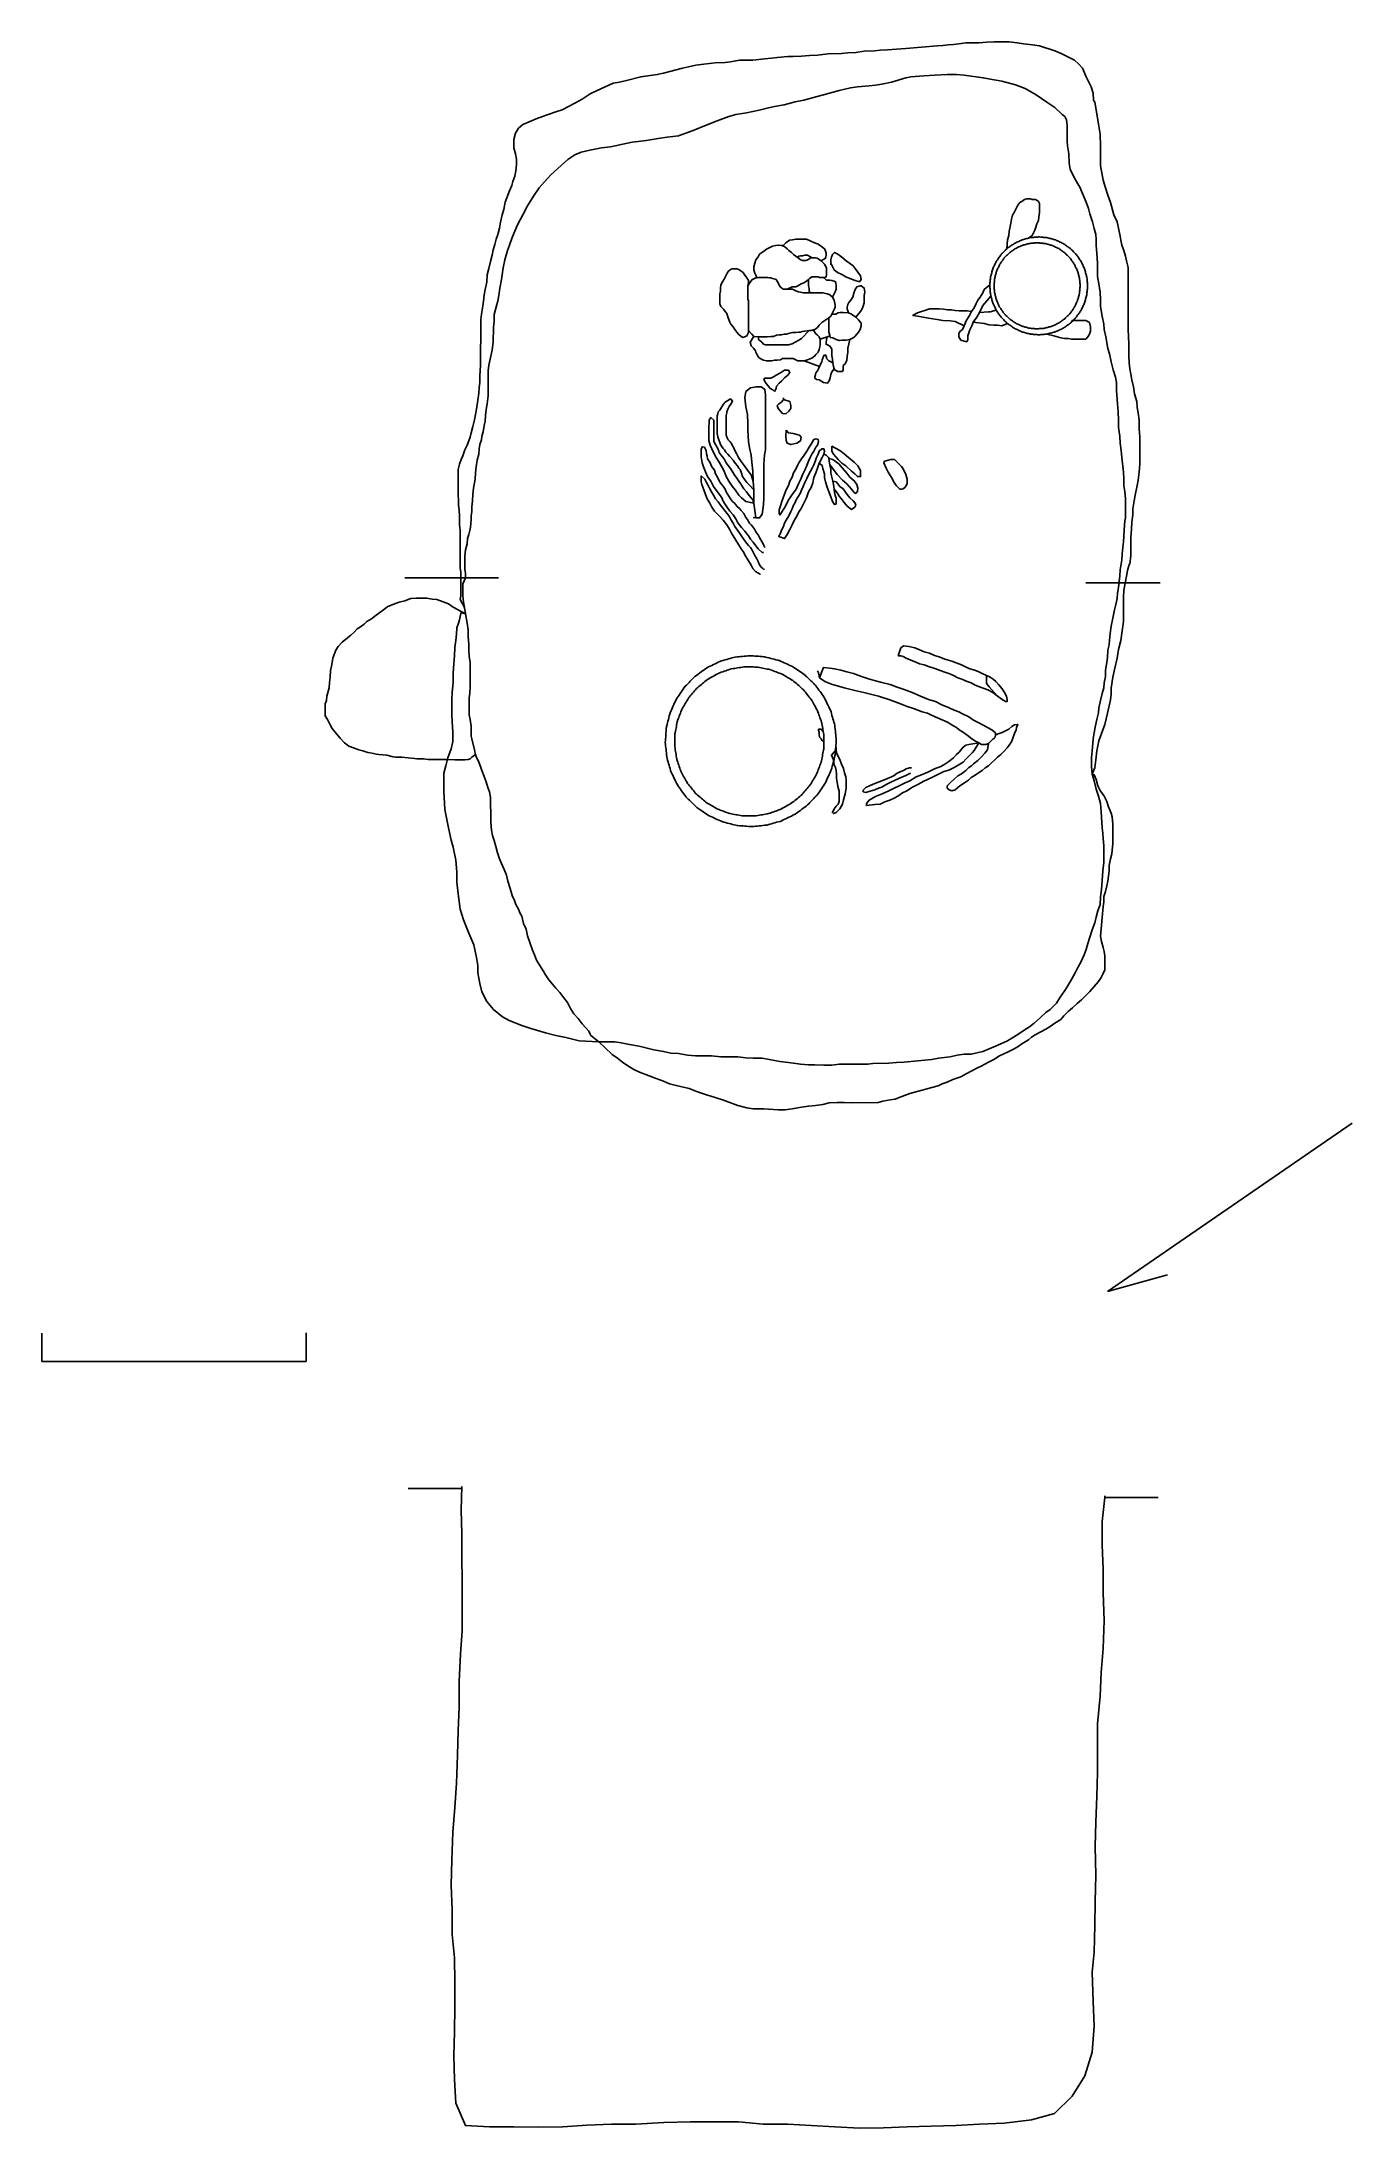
# Model space of a CAD drawing. Extents: x 6.1 to 16.3, y -1.2 to 15.1.
import ezdxf

# ---------------------------------------------------------------- set-up
doc = ezdxf.new("R2010")
doc.units = 0
doc.linetypes.add('HIDDEN', pattern=[0.375, 0.25, -0.125])
doc.layers.add('LAYER1', color=7, linetype='CONTINUOUS')

msp = doc.modelspace()

# ---------------------------------------------------------------- linework, layer by layer
at = {"layer": 'LAYER1', "color": 7, "linetype": 'CONTINUOUS'}
for points in [[(9.3937, 10.6511), (9.3606, 10.7132), (9.3647, 10.7421), (9.3647, 10.7835), (9.3647, 10.8249), (9.3647, 10.8621), (9.3647, 10.8952), (9.3647, 10.9283), (9.3606, 10.9614), (9.3606, 10.9862), (9.3606, 11.0193), (9.3606, 11.0606), (9.3606, 11.1103), (9.3606, 11.1434), (9.3606, 11.164), (9.3606, 11.193), (9.3606, 11.2261), (9.3606, 11.255), (9.3564, 11.2964), (9.3564, 11.3336), (9.3564, 11.3626), (9.3523, 11.4122), (9.3482, 11.4494), (9.3482, 11.4867), (9.344, 11.528), (9.344, 11.5735), (9.344, 11.6314), (9.344, 11.6604), (9.344, 11.7266), (9.3564, 11.7679), (9.3689, 11.8052), (9.3813, 11.8341), (9.3978, 11.8796), (9.4144, 11.9169), (9.4268, 11.9499), (9.4392, 11.9789), (9.4474, 12.012), (9.4599, 12.0616), (9.4723, 12.1154), (9.4888, 12.1981), (9.4971, 12.2684), (9.5054, 12.3222), (9.5095, 12.3636), (9.5136, 12.4091), (9.5136, 12.4546), (9.5178, 12.5414), (9.5178, 12.5994), (9.5178, 12.6614), (9.5219, 12.7483), (9.5219, 12.8062), (9.5219, 12.8517), (9.5219, 12.8972), (9.526, 12.9385), (9.5343, 12.984), (9.5426, 13.0378), (9.5467, 13.0874), (9.555, 13.1288), (9.5674, 13.1867), (9.5715, 13.2446), (9.5839, 13.2943), (9.5964, 13.348), (9.6088, 13.3977), (9.617, 13.439), (9.6294, 13.4804), (9.6419, 13.5218), (9.6543, 13.559), (9.6667, 13.6086), (9.6749, 13.6541), (9.6874, 13.712), (9.6998, 13.7534), (9.7122, 13.8113), (9.7453, 13.8982), (9.7618, 13.9395), (9.7701, 13.9726), (9.7866, 14.014), (9.7949, 14.0554), (9.799, 14.105), (9.799, 14.1464), (9.7908, 14.1877), (9.7784, 14.2332), (9.7784, 14.2994), (9.7908, 14.349), (9.8156, 14.3863), (9.8487, 14.4152), (9.8983, 14.4359), (9.9521, 14.4607), (10.0017, 14.4773), (10.0472, 14.4938), (10.1051, 14.5145), (10.1548, 14.531), (10.2044, 14.5559), (10.254, 14.5807), (10.3119, 14.6138), (10.374, 14.6551), (10.4278, 14.6799), (10.5519, 14.7378), (10.6015, 14.7461), (10.6553, 14.7585), (10.7669, 14.7875), (10.8952, 14.804), (10.9448, 14.8164), (10.9944, 14.8289), (11.0937, 14.8537), (11.1392, 14.8661), (11.1971, 14.8785), (11.2592, 14.8868), (11.346, 14.895), (11.4246, 14.8992), (11.466, 14.9033), (11.5363, 14.9157), (11.5942, 14.9157), (11.6397, 14.9157), (11.7307, 14.9281), (11.7845, 14.9323), (11.83, 14.9364), (11.9127, 14.9447), (11.9541, 14.9447), (12.0203, 14.9488), (12.0823, 14.9529), (12.1444, 14.9571), (12.2271, 14.9654), (12.3305, 14.9695), (12.3801, 14.9736), (12.4422, 14.9778), (12.5084, 14.986), (12.5869, 14.9902), (12.6324, 14.9943), (12.6904, 14.9984), (12.7607, 15.0026), (12.831, 15.0067), (13.075, 15.0274), (13.1205, 15.0315), (13.1619, 15.0357), (13.2033, 15.0398), (13.2446, 15.0439), (13.2984, 15.0522), (13.348, 15.0522), (13.4018, 15.0522), (13.4639, 15.0564), (13.5176, 15.0605), (13.5755, 15.0605), (13.6376, 15.0605), (13.6996, 15.0522), (13.7493, 15.0439), (13.8196, 15.0357), (13.8734, 15.0274), (13.9933, 14.9902), (14.0429, 14.9695), (14.105, 14.9364), (14.1464, 14.9157), (14.1794, 14.8868), (14.2084, 14.8537), (14.2374, 14.7875), (14.2746, 14.7089), (14.2911, 14.6593), (14.2953, 14.6055), (14.3035, 14.5889), (14.3159, 14.531), (14.3325, 14.4194), (14.3449, 14.3408), (14.349, 14.2456), (14.349, 14.1505), (14.349, 14.0926), (14.3697, 13.9809), (14.3863, 13.923), (14.4069, 13.8651), (14.4276, 13.8072), (14.4524, 13.712), (14.4773, 13.6583)], [(9.4019, 10.8828), (9.4019, 10.92), (9.3978, 10.9489), (9.3978, 10.982), (9.3978, 11.0151), (9.3978, 11.0524), (9.4019, 11.102), (9.4144, 11.1475), (9.4185, 11.1889), (9.4268, 11.2219), (9.4392, 11.2633), (9.4433, 11.3005), (9.4474, 11.3419), (9.4474, 11.3667), (9.4516, 11.3998), (9.4516, 11.437), (9.4557, 11.4825), (9.4599, 11.5363), (9.464, 11.5818), (9.4764, 11.6521), (9.4805, 11.7018), (9.4847, 11.7473), (9.4929, 11.801), (9.5054, 11.8465), (9.5095, 11.8879), (9.5136, 11.921), (9.526, 11.9582), (9.5302, 11.9872), (9.5384, 12.0203), (9.5467, 12.0699), (9.555, 12.103), (9.5591, 12.1485), (9.5633, 12.194), (9.5715, 12.2395), (9.5798, 12.3015), (9.5798, 12.3388), (9.5798, 12.3843), (9.5798, 12.4339), (9.5798, 12.4959), (9.5839, 12.5414), (9.5964, 12.5994), (9.6088, 12.6573), (9.617, 12.7234), (9.6212, 12.831), (9.6253, 12.8848), (9.6253, 12.9344), (9.646, 13.013), (9.6543, 13.0378), (9.6625, 13.0833), (9.6708, 13.1412), (9.6832, 13.2074), (9.6956, 13.2984), (9.708, 13.3604), (9.7287, 13.4349), (9.7453, 13.4763), (9.7659, 13.5342), (9.8073, 13.6334), (9.8487, 13.712), (9.8859, 13.7824), (9.9314, 13.8568), (9.9769, 13.923), (10.0183, 13.9685), (10.0679, 14.0223), (10.1217, 14.0719), (10.2003, 14.1422), (10.254, 14.1794), (10.3037, 14.2001), (10.3699, 14.2167), (10.4609, 14.2332), (10.5312, 14.2415), (10.6635, 14.2704), (10.7008, 14.2787), (10.7463, 14.2829), (10.8083, 14.2911), (10.9034, 14.3077), (10.9738, 14.3159), (11.0606, 14.3284), (11.1103, 14.3449), (11.1764, 14.3697), (11.2757, 14.4111), (11.3626, 14.4442), (11.4536, 14.4773), (11.5074, 14.4938), (11.5901, 14.5062), (11.6894, 14.5269), (11.7514, 14.5434), (11.8093, 14.5559), (11.8838, 14.5683), (11.9706, 14.5931), (12.0368, 14.6055), (12.1402, 14.6344), (12.1899, 14.6469), (12.3139, 14.6799), (12.4008, 14.7006), (12.4546, 14.7089), (12.5456, 14.7172), (12.5952, 14.7213), (12.6449, 14.7296), (12.7193, 14.7461), (12.831, 14.7792), (12.8724, 14.7875), (12.9716, 14.7958), (13.0585, 14.7999), (13.1536, 14.804), (13.2281, 14.804), (13.286, 14.7999), (13.4349, 14.7792), (13.4763, 14.7709), (13.5797, 14.7544), (13.6872, 14.7254), (13.7617, 14.6965), (13.8485, 14.6469), (13.9313, 14.5889), (13.9933, 14.5476), (14.0512, 14.4938), (14.0719, 14.4773), (14.0843, 14.4524), (14.0884, 14.4069), (14.0884, 14.3656), (14.0884, 14.287), (14.0926, 14.2498), (14.1009, 14.1877), (14.105, 14.1133), (14.1133, 14.0678), (14.1464, 13.9974), (14.1877, 13.9271), (14.2374, 13.8113), (14.2539, 13.7617), (14.2663, 13.7203), (14.287, 13.6583), (14.2994, 13.6045), (14.3118, 13.559), (14.3159, 13.5218), (14.3159, 13.4721), (14.3201, 13.4142), (14.3242, 13.3356), (14.3242, 13.2943)], [(14.4773, 13.6583), (14.5021, 13.5466), (14.5062, 13.5135), (14.5145, 13.4763), (14.531, 13.4349), (14.5434, 13.3894), (14.5517, 13.3522), (14.5641, 13.3025), (14.5641, 13.2529), (14.5641, 13.1991), (14.5641, 13.1371), (14.5641, 13.0792), (14.5641, 13.0337), (14.5641, 12.984), (14.5641, 12.9468), (14.5641, 12.9054), (14.5641, 12.8682), (14.5641, 12.8186), (14.5683, 12.7069), (14.5683, 12.6655), (14.5683, 12.6118), (14.5724, 12.558), (14.5765, 12.5125), (14.5848, 12.4711), (14.5931, 12.4256), (14.6055, 12.3719), (14.6138, 12.3181), (14.6303, 12.256), (14.6344, 12.2105), (14.6427, 12.1692), (14.651, 12.1113), (14.651, 12.0451), (14.6551, 11.983), (14.6551, 11.9293), (14.6551, 11.8755), (14.6551, 11.83), (14.6551, 11.7679), (14.651, 11.7059), (14.6427, 11.6439), (14.6344, 11.6025), (14.6179, 11.528), (14.6096, 11.4825), (14.6014, 11.4205), (14.6014, 11.375), (14.5931, 11.3171), (14.5889, 11.2633), (14.5848, 11.1971), (14.5848, 11.0937), (14.5848, 11.0565), (14.5765, 10.9903), (14.5724, 10.9862), (14.56, 10.9407), (14.5517, 10.8952), (14.5434, 10.8538), (14.531, 10.7876), (14.5269, 10.7297), (14.5269, 10.6677), (14.5269, 10.6098), (14.5269, 10.5436), (14.5186, 10.4691), (14.5062, 10.3947), (14.4897, 10.3244), (14.4773, 10.2582), (14.4607, 10.1796), (14.4442, 10.1093), (14.4318, 10.0224), (14.4318, 9.9769), (14.4276, 9.9314), (14.4028, 9.828), (14.3821, 9.7411), (14.3366, 9.6129), (14.3201, 9.5343), (14.3118, 9.464), (14.3035, 9.4019), (14.2829, 9.3523)], [(14.3242, 13.2943), (14.3242, 13.2322), (14.3366, 13.1743), (14.3449, 13.1081), (14.349, 13.0502), (14.349, 12.9964), (14.3614, 12.922), (14.3739, 12.8599), (14.378, 12.8186), (14.3904, 12.7607), (14.4069, 12.6697), (14.4194, 12.6283), (14.4318, 12.5663), (14.4483, 12.5042), (14.4649, 12.4463), (14.4731, 12.4049), (14.4731, 12.3429), (14.4814, 12.2395), (14.4855, 12.1774), (14.4897, 12.1113), (14.4897, 12.0534), (14.4979, 11.9872), (14.5021, 11.9334), (14.5104, 11.8755), (14.5145, 11.8217), (14.5269, 11.7059), (14.531, 11.6563), (14.531, 11.6025), (14.5393, 11.557), (14.5434, 11.4991), (14.5434, 11.4453), (14.5434, 11.4205), (14.5434, 11.375), (14.5434, 11.3502), (14.5393, 11.3254), (14.5352, 11.2964), (14.5269, 11.164), (14.5228, 11.1227), (14.5186, 11.0689), (14.5145, 11.0234), (14.5062, 10.9779), (14.5021, 10.9448), (14.4979, 10.8993), (14.4938, 10.8538), (14.4897, 10.8083), (14.4814, 10.7628), (14.4773, 10.7214), (14.469, 10.6759), (14.4566, 10.6346), (14.4442, 10.5684), (14.4318, 10.5064), (14.4235, 10.4484), (14.4194, 10.3988), (14.4152, 10.3616), (14.4069, 10.3202), (14.4028, 10.2623), (14.3945, 10.2085), (14.3863, 10.163), (14.3863, 10.1134), (14.378, 10.0638), (14.3739, 10.0265), (14.3614, 9.981), (14.349, 9.9273), (14.3366, 9.8694), (14.3325, 9.8321), (14.3201, 9.7784), (14.3077, 9.7204), (14.2994, 9.6749), (14.2911, 9.6294), (14.287, 9.5633), (14.2787, 9.4805), (14.2787, 9.4144), (14.2829, 9.3523), (14.2994, 9.3027), (14.3159, 9.2365), (14.3325, 9.1827), (14.349, 9.1248), (14.3532, 9.0628), (14.3614, 8.9345), (14.3656, 8.8932), (14.3697, 8.8518), (14.3739, 8.7939), (14.3739, 8.7277), (14.3739, 8.6657), (14.3656, 8.5995), (14.3614, 8.525), (14.3573, 8.4547), (14.349, 8.3968), (14.3449, 8.3389), (14.3284, 8.2893), (14.3159, 8.2396), (14.3035, 8.1941), (14.2829, 8.1404), (14.2663, 8.0825), (14.2498, 8.0328), (14.2374, 7.9873), (14.2208, 7.946), (14.196, 7.888), (14.1712, 7.8467), (14.1505, 7.8053), (14.1257, 7.7598), (14.0967, 7.7102), (14.0719, 7.6688), (14.0347, 7.615), (14.0057, 7.5695), (13.9561, 7.5199), (13.923, 7.4951), (13.8816, 7.4579), (13.832, 7.4124), (13.7948, 7.3834), (13.7534, 7.3586), (13.7038, 7.3255), (13.6583, 7.2965), (13.6252, 7.2759), (13.5714, 7.251), (13.53, 7.2345), (13.4308, 7.1931), (13.3398, 7.1724), (13.286, 7.1724), (13.2322, 7.1642), (13.1784, 7.1518), (13.0874, 7.1394), (13.0337, 7.1311), (12.9261, 7.1187), (12.8186, 7.1104), (12.7607, 7.1063), (12.6986, 7.1021), (12.5745, 7.098), (12.5373, 7.0939), (12.4794, 7.0939), (12.4174, 7.0939), (12.3139, 7.0939), (12.256, 7.0856), (12.194, 7.0856), (12.1237, 7.0897), (12.074, 7.0897), (12.012, 7.0939), (11.9169, 7.1063), (11.8507, 7.1145), (11.7679, 7.1311), (11.7142, 7.1394), (11.6439, 7.1394), (11.5859, 7.1435), (11.5239, 7.1518), (11.4536, 7.1518), (11.3915, 7.1518), (11.3171, 7.16), (11.2468, 7.16), (11.193, 7.16), (11.1309, 7.1642), (11.0606, 7.1766), (11.0027, 7.1807), (10.9448, 7.1931), (10.8704, 7.2055), (10.8166, 7.2179), (10.7545, 7.2345), (10.6801, 7.2469), (10.6139, 7.2593), (10.5643, 7.2676), (10.4857, 7.2676), (10.4402, 7.2676)], [(9.6005, 9.0173), (9.5964, 9.1455), (9.5964, 9.1744), (9.5881, 9.2158), (9.5757, 9.2489), (9.5633, 9.2944), (9.5467, 9.3358), (9.5302, 9.3813), (9.5178, 9.4144), (9.5054, 9.4474), (9.4805, 9.5012), (9.4723, 9.5426), (9.4516, 9.6294), (9.4474, 9.6501), (9.4474, 9.6874), (9.4474, 9.7287), (9.4392, 9.7784), (9.4309, 9.8156), (9.4309, 9.8445), (9.4309, 9.8735), (9.4309, 9.9066), (9.4309, 9.9479), (9.435, 9.9852), (9.4392, 10.0348), (9.4392, 10.0927), (9.4392, 10.1672), (9.4392, 10.2251), (9.4309, 10.2706), (9.4268, 10.3202), (9.4268, 10.3657), (9.4226, 10.4236), (9.4226, 10.4774), (9.4144, 10.5312), (9.4019, 10.6015), (9.3937, 10.6511), (9.3854, 10.6925), (9.3813, 10.7463), (9.3813, 10.7959), (9.3813, 10.8373), (9.4019, 10.8828)], [(9.4805, 9.5012), (9.4847, 9.5054), (9.4723, 9.5012), (9.4516, 9.4847), (9.4392, 9.4723), (9.4226, 9.4681), (9.3978, 9.464), (9.3689, 9.464), (9.3482, 9.464), (9.3192, 9.464), (9.2613, 9.4681), (9.2448, 9.4681), (9.2199, 9.4681), (9.1951, 9.4681), (9.1703, 9.4681), (9.1455, 9.4681), (9.1124, 9.4681), (9.0752, 9.4723), (9.0255, 9.4723), (9.0049, 9.4764), (8.9552, 9.4805), (8.9056, 9.4847), (8.8601, 9.4847), (8.8394, 9.4888), (8.7898, 9.5012), (8.7277, 9.5054), (8.707, 9.5095), (8.6739, 9.5178), (8.6409, 9.5219), (8.6036, 9.5343), (8.5705, 9.5426), (8.5292, 9.5591), (8.492, 9.5715), (8.4589, 9.5964), (8.4258, 9.6336), (8.3968, 9.6667), (8.3637, 9.708), (8.3472, 9.737), (8.3265, 9.7784), (8.3099, 9.8073), (8.3099, 9.8321), (8.3099, 9.8735), (8.3099, 9.9024), (8.3182, 9.9273), (8.3224, 9.9604), (8.3389, 10.0265), (8.343, 10.0679), (8.3472, 10.1093), (8.3513, 10.1589), (8.3596, 10.2085), (8.3679, 10.2582), (8.3761, 10.2789), (8.3927, 10.3202), (8.4092, 10.3492), (8.4423, 10.3823), (8.4837, 10.4154), (8.5085, 10.436), (8.5333, 10.4567), (8.5581, 10.4857), (8.5829, 10.5022), (8.6119, 10.5229), (8.6326, 10.5436), (8.6698, 10.5643), (8.707, 10.5932), (8.7525, 10.6263), (8.798, 10.6594), (8.8559, 10.6842), (8.8849, 10.6925), (8.9304, 10.7049), (8.9759, 10.7214), (9.0173, 10.7256), (9.0545, 10.7256), (9.1, 10.7256), (9.1414, 10.7173), (9.1786, 10.7132), (9.2282, 10.6966), (9.2696, 10.6801), (9.3068, 10.6553), (9.4019, 10.6015)], [(14.2829, 9.3523), (14.2994, 9.3482), (14.3159, 9.3109), (14.3284, 9.2613), (14.349, 9.2199), (14.3739, 9.1869), (14.3987, 9.1414), (14.4111, 9.1), (14.4318, 9.0504), (14.44, 9.0214), (14.4442, 8.9635), (14.4442, 8.918), (14.4442, 8.8766), (14.4442, 8.8435), (14.4442, 8.8104), (14.44, 8.7608), (14.4359, 8.7319), (14.4276, 8.6946), (14.4152, 8.6409), (14.4152, 8.5995), (14.4111, 8.5581), (14.4069, 8.5209), (14.3987, 8.4837), (14.3863, 8.4382), (14.3739, 8.4009), (14.3739, 8.3596), (14.3697, 8.3224), (14.349, 8.0907), (14.3573, 8.0494), (14.3697, 8.0039), (14.378, 7.9708), (14.3821, 7.9377), (14.3821, 7.9004), (14.3821, 7.8632), (14.3821, 7.8301), (14.3697, 7.8012), (14.3532, 7.7681), (14.3325, 7.7391), (14.2994, 7.6978), (14.2663, 7.6605), (14.2249, 7.6192), (14.2001, 7.5944), (14.167, 7.5654), (14.1298, 7.5323), (14.0967, 7.5034), (14.0636, 7.4703), (14.0388, 7.4413), (13.9933, 7.4124), (13.9561, 7.3875), (13.923, 7.3669), (13.8403, 7.3214), (13.8113, 7.3048), (13.7865, 7.2841), (13.7617, 7.2676), (13.7369, 7.251), (13.7079, 7.2304), (13.6748, 7.2138), (13.6293, 7.189), (13.5631, 7.16), (13.5176, 7.1311), (13.4763, 7.1104), (13.4473, 7.0939), (13.4184, 7.0773), (13.3894, 7.0649), (13.3398, 7.0401), (13.3025, 7.0194), (13.2653, 6.9987), (13.2364, 6.9863), (13.1991, 6.9739), (13.1536, 6.9532), (13.1164, 6.9408), (13.0833, 6.9243), (13.0337, 6.9119), (12.9882, 6.8994), (12.8641, 6.8664), (12.8227, 6.8498), (12.7814, 6.8333), (12.7483, 6.8209), (12.711, 6.8167), (12.6531, 6.8043), (12.6159, 6.796), (12.4132, 6.7919), (12.3512, 6.796), (12.2974, 6.796), (12.2354, 6.7919), (12.1857, 6.7795), (12.1278, 6.7712), (12.074, 6.7671), (12.0203, 6.7588), (11.9458, 6.7464), (11.892, 6.7381), (11.8383, 6.7381), (11.7266, 6.7464), (11.7059, 6.7464), (11.6852, 6.7464), (11.6439, 6.7464), (11.5942, 6.7547), (11.5239, 6.7712), (11.4122, 6.8126), (11.346, 6.8333), (11.2799, 6.854), (11.2095, 6.8788), (11.1434, 6.9036), (11.0441, 6.9284), (10.9903, 6.9408), (10.9448, 6.9615), (10.8869, 6.9822), (10.8124, 7.0111), (10.7587, 7.0318), (10.7132, 7.0525), (10.6594, 7.0856), (10.6263, 7.1104), (10.5849, 7.1394), (10.5436, 7.1683), (10.4898, 7.2221), (10.4402, 7.2676)], [(10.4402, 7.2676), (10.3781, 7.3172), (10.3699, 7.3338), (10.3616, 7.3503), (10.3368, 7.3793), (10.3119, 7.4082), (10.2789, 7.4496), (10.2458, 7.4868), (10.2209, 7.5282), (10.1961, 7.5737), (10.1672, 7.6109), (10.1382, 7.6523), (10.1051, 7.6854), (10.0803, 7.7184), (10.0514, 7.7515), (10.0265, 7.7888), (10.0059, 7.8219), (9.981, 7.8632), (9.9562, 7.9046), (9.9397, 7.946), (9.9231, 7.9832), (9.9024, 8.0411), (9.8859, 8.0949), (9.8735, 8.1445), (9.8528, 8.19), (9.8404, 8.2479), (9.828, 8.2686), (9.8156, 8.3017), (9.7949, 8.3389), (9.7825, 8.3679), (9.7659, 8.4092), (9.7494, 8.463), (9.7329, 8.5209), (9.7204, 8.5664), (9.7039, 8.6119), (9.6832, 8.6574), (9.6667, 8.6946), (9.6501, 8.7401), (9.6377, 8.7898), (9.6253, 8.8353), (9.6129, 8.8766), (9.6046, 8.918), (9.6005, 8.9759), (9.6005, 9.0173), (9.6005, 9.0173)], [(16.3097, 6.6347), (14.4028, 5.3235)], [(14.4028, 5.3235), (14.8695, 5.4521)], [(6.1011, 4.9974), (6.1011, 4.7775)], [(8.161, 4.7775), (8.161, 4.9995)], [(6.1011, 4.7775), (8.161, 4.7775)], [(8.161, 4.7775), (6.1011, 4.7775)], [(9.3766, 3.787), (8.9561, 3.787)], [(9.3725, 3.8033), (9.3684, 3.6196), (9.3725, 3.4359), (9.3725, 3.2522), (9.3766, 3.0685), (9.3766, 2.8685), (9.3766, 2.6807), (9.3644, 2.497), (9.3521, 2.2847), (9.3521, 2.0847), (9.344, 1.901), (9.3399, 1.7091), (9.3317, 1.4927), (9.3195, 1.3008), (9.3031, 1.109), (9.295, 0.8926), (9.2909, 0.6967), (9.2991, 0.5048), (9.2991, 0.3129), (9.3154, 0.1292), (9.3195, -0.0586), (9.3195, -0.2505), (9.3154, -0.4464), (9.3113, -0.6342), (9.3154, -0.8179), (9.3276, -1.0016), (9.4011, -1.1772), (9.5889, -1.1853), (9.7808, -1.1853), (9.9686, -1.1894), (10.1604, -1.1853), (10.3482, -1.1731), (10.5401, -1.1649), (10.7279, -1.1649), (10.9483, -1.1527), (11.1525, -1.1486), (11.3403, -1.1486), (11.528, -1.1486), (11.7199, -1.1649), (11.9118, -1.1649), (12.0955, -1.1772), (12.2792, -1.1853), (12.4751, -1.1976), (12.6589, -1.1935), (12.8426, -1.1853), (13.0304, -1.1812), (13.2222, -1.1772), (13.4059, -1.1649), (13.5978, -1.1567), (13.8101, -1.1323), (13.9897, -1.0833), (14.1285, -0.9485), (14.2265, -0.7893), (14.2836, -0.6056), (14.3, -0.4015), (14.2918, -0.2096), (14.2836, 0.0178), (14.3, 0.1741), (14.3041, 0.3823), (14.3081, 0.5701), (14.3122, 0.7742), (14.3081, 0.9988), (14.3122, 1.1865), (14.3204, 1.3866), (14.3245, 1.5744), (14.3245, 1.7622), (14.3245, 1.954), (14.3449, 2.1704), (14.353, 2.3541), (14.3694, 2.5419), (14.3775, 2.7583), (14.3694, 2.9746), (14.3694, 3.1624), (14.3612, 3.3461), (14.3612, 3.5298), (14.3816, 3.7176), (14.3816, 3.7299)], [(14.3816, 3.7176), (14.798, 3.7176)]]:
    msp.add_lwpolyline(points, dxfattribs=at)
at = {"layer": 'LAYER1', "color": 1, "linetype": 'CONTINUOUS'}
for points in [[(13.7876, 13.5301), (13.7989, 13.5383), (13.8154, 13.5507), (13.8279, 13.5714), (13.8361, 13.5921), (13.8444, 13.6169), (13.8527, 13.6417), (13.8651, 13.6665), (13.8692, 13.6955), (13.8734, 13.7286), (13.8734, 13.7617), (13.8734, 13.7989), (13.8651, 13.8154), (13.8485, 13.8279), (13.8403, 13.832), (13.8154, 13.832), (13.803, 13.8361), (13.7906, 13.8361), (13.7741, 13.8361), (13.7575, 13.832), (13.7369, 13.8154), (13.7203, 13.8072), (13.7038, 13.7865), (13.6955, 13.7658), (13.6748, 13.7286), (13.6624, 13.7079), (13.6541, 13.6789), (13.65, 13.6459), (13.6417, 13.6086), (13.6376, 13.5838), (13.6334, 13.5507), (13.6252, 13.5176), (13.618, 13.4462)], [(13.6904, 13.4952), (13.6832, 13.4919)], [(13.6977, 13.4985), (13.6904, 13.4952)], [(13.7049, 13.5018), (13.6977, 13.4985)], [(13.7122, 13.5052), (13.7049, 13.5018)], [(13.7194, 13.5085), (13.7122, 13.5052)], [(13.7267, 13.5118), (13.7194, 13.5085)], [(13.7339, 13.5151), (13.7267, 13.5118)], [(13.7413, 13.518), (13.7387, 13.5174), (13.7339, 13.5151)], [(13.749, 13.52), (13.7413, 13.518)], [(13.7567, 13.5221), (13.749, 13.52)], [(13.7645, 13.5241), (13.7567, 13.5221)], [(13.7722, 13.5261), (13.7645, 13.5241)], [(13.7799, 13.5281), (13.7722, 13.5261)], [(13.7876, 13.5301), (13.7799, 13.5281)], [(13.7953, 13.5322), (13.7876, 13.5301)], [(13.803, 13.5342), (13.7953, 13.5322)], [(13.811, 13.5348), (13.803, 13.5342)], [(13.8189, 13.5355), (13.811, 13.5348)], [(13.8269, 13.5361), (13.8189, 13.5355)], [(13.8348, 13.5368), (13.8269, 13.5361)], [(13.8428, 13.5374), (13.8348, 13.5368)], [(13.8507, 13.5381), (13.8428, 13.5374)], [(13.8587, 13.5387), (13.8507, 13.5381)], [(13.8666, 13.5394), (13.8587, 13.5387)], [(13.8746, 13.5391), (13.8693, 13.5396), (13.8666, 13.5394)], [(13.8825, 13.5383), (13.8746, 13.5391)], [(13.8904, 13.5376), (13.8825, 13.5383)], [(13.8984, 13.5368), (13.8904, 13.5376)], [(13.9063, 13.5361), (13.8984, 13.5368)], [(13.9143, 13.5354), (13.9063, 13.5361)], [(13.9222, 13.5346), (13.9143, 13.5354)], [(13.9301, 13.5339), (13.9222, 13.5346)], [(13.938, 13.5327), (13.9354, 13.5334), (13.9301, 13.5339)], [(13.9457, 13.5306), (13.938, 13.5327)], [(13.9534, 13.5285), (13.9457, 13.5306)], [(13.9611, 13.5263), (13.9534, 13.5285)], [(13.9688, 13.5242), (13.9611, 13.5263)], [(13.9765, 13.5221), (13.9688, 13.5242)], [(13.9841, 13.52), (13.9765, 13.5221)], [(13.9918, 13.5179), (13.9841, 13.52)], [(13.9995, 13.5158), (13.9918, 13.5179)], [(14.0067, 13.5124), (13.9995, 13.5158), (13.9995, 13.5158)], [(14.0139, 13.509), (14.0067, 13.5124)], [(14.0212, 13.5056), (14.0139, 13.509)], [(14.0284, 13.5021), (14.0212, 13.5056)], [(14.0356, 13.4987), (14.0284, 13.5021)], [(14.0428, 13.4953), (14.0356, 13.4987)], [(14.05, 13.4919), (14.0428, 13.4953)], [(13.53, 13.3341), (13.5266, 13.3269)], [(13.5334, 13.3413), (13.53, 13.3341)], [(13.5368, 13.3485), (13.5334, 13.3413)], [(13.541, 13.3553), (13.538, 13.3509), (13.5368, 13.3485)], [(13.5456, 13.3618), (13.541, 13.3553)], [(13.5503, 13.3683), (13.5456, 13.3618)], [(13.5549, 13.3748), (13.5503, 13.3683)], [(13.5595, 13.3813), (13.5549, 13.3748)], [(13.5641, 13.3878), (13.5595, 13.3813)], [(13.5687, 13.3943), (13.5641, 13.3878)], [(13.5688, 13.3336), (13.5648, 13.3278)], [(13.5733, 13.4008), (13.5687, 13.3943)], [(13.5729, 13.3393), (13.5688, 13.3336)], [(13.5769, 13.345), (13.5729, 13.3393)], [(13.5783, 13.407), (13.5764, 13.4051), (13.5733, 13.4008)], [(13.581, 13.3508), (13.5769, 13.345)], [(13.584, 13.4126), (13.5783, 13.407)], [(13.5851, 13.3565), (13.581, 13.3508)], [(13.5896, 13.4182), (13.584, 13.4126)], [(13.5891, 13.3622), (13.5851, 13.3565)], [(13.5932, 13.3679), (13.5891, 13.3622)], [(13.5953, 13.4238), (13.5896, 13.4182)], [(13.5972, 13.3737), (13.5932, 13.3679)], [(13.601, 13.4294), (13.5953, 13.4238)], [(13.6019, 13.3789), (13.5986, 13.3756), (13.5972, 13.3737)], [(13.6067, 13.435), (13.601, 13.4294)], [(13.6069, 13.3838), (13.6019, 13.3789)], [(13.6123, 13.4406), (13.6067, 13.435)], [(13.6119, 13.3887), (13.6069, 13.3838)], [(13.6169, 13.3937), (13.6119, 13.3887)], [(13.618, 13.4462), (13.6123, 13.4406)], [(13.6218, 13.3986), (13.6169, 13.3937)], [(13.6237, 13.4518), (13.618, 13.4462)], [(13.6268, 13.4036), (13.6218, 13.3986)], [(13.6302, 13.4564), (13.6237, 13.4518), (13.6237, 13.4518)], [(13.6318, 13.4085), (13.6268, 13.4036)], [(13.6368, 13.4609), (13.6302, 13.4564)], [(13.6368, 13.4134), (13.6318, 13.4085)], [(13.6434, 13.4654), (13.6368, 13.4609)], [(13.642, 13.4181), (13.6401, 13.4167), (13.6368, 13.4134)], [(13.6478, 13.4221), (13.642, 13.4181)], [(13.6499, 13.47), (13.6434, 13.4654)], [(13.6536, 13.4261), (13.6478, 13.4221)], [(13.6565, 13.4745), (13.6499, 13.47)], [(13.6594, 13.4301), (13.6536, 13.4261)], [(13.663, 13.479), (13.6565, 13.4745)], [(13.6651, 13.434), (13.6594, 13.4301)], [(13.6696, 13.4836), (13.663, 13.479)], [(13.6709, 13.438), (13.6651, 13.434)], [(13.6762, 13.4881), (13.6696, 13.4836)], [(13.6767, 13.442), (13.6709, 13.438)], [(13.6832, 13.4919), (13.6783, 13.4896), (13.6762, 13.4881)], [(13.6824, 13.446), (13.6767, 13.442)], [(13.6882, 13.45), (13.6824, 13.446)], [(13.6946, 13.453), (13.6882, 13.45), (13.6882, 13.45)], [(13.701, 13.4559), (13.6946, 13.453)], [(13.7073, 13.4588), (13.701, 13.4559)], [(13.7137, 13.4618), (13.7073, 13.4588)], [(13.7201, 13.4647), (13.7137, 13.4618)], [(13.7265, 13.4676), (13.7201, 13.4647)], [(13.7328, 13.4706), (13.7265, 13.4676)], [(13.7392, 13.4735), (13.7328, 13.4706)], [(13.7459, 13.4757), (13.7413, 13.4745), (13.7392, 13.4735)], [(13.7526, 13.4775), (13.7459, 13.4757)], [(13.7594, 13.4792), (13.7526, 13.4775)], [(13.7662, 13.481), (13.7594, 13.4792)], [(13.773, 13.4828), (13.7662, 13.481)], [(13.7798, 13.4846), (13.773, 13.4828)], [(13.7866, 13.4864), (13.7798, 13.4846)], [(13.7934, 13.4882), (13.7866, 13.4864)], [(13.8002, 13.4895), (13.7979, 13.4894), (13.7934, 13.4882)], [(13.8072, 13.4901), (13.8002, 13.4895)], [(13.8142, 13.4907), (13.8072, 13.4901)], [(13.8212, 13.4913), (13.8142, 13.4907)], [(13.8282, 13.4919), (13.8212, 13.4913)], [(13.8352, 13.4924), (13.8282, 13.4919)], [(13.8422, 13.493), (13.8352, 13.4924)], [(13.8492, 13.4936), (13.8422, 13.493)], [(13.8562, 13.4942), (13.8492, 13.4936)], [(13.8632, 13.4935), (13.8562, 13.4942), (13.8562, 13.4942)], [(13.8702, 13.4929), (13.8632, 13.4935)], [(13.8772, 13.4922), (13.8702, 13.4929)], [(13.8841, 13.4916), (13.8772, 13.4922)], [(13.8911, 13.4909), (13.8841, 13.4916)], [(13.8981, 13.4903), (13.8911, 13.4909)], [(13.9051, 13.4896), (13.8981, 13.4903)], [(13.9121, 13.489), (13.9051, 13.4896)], [(13.9189, 13.4875), (13.9144, 13.4888), (13.9121, 13.489)], [(13.9257, 13.4857), (13.9189, 13.4875)], [(13.9325, 13.4838), (13.9257, 13.4857)], [(13.9393, 13.482), (13.9325, 13.4838)], [(13.946, 13.4801), (13.9393, 13.482)], [(13.9528, 13.4783), (13.946, 13.4801)], [(13.9596, 13.4764), (13.9528, 13.4783)], [(13.9663, 13.4746), (13.9596, 13.4764)], [(13.973, 13.4724), (13.9708, 13.4734), (13.9663, 13.4746)], [(13.9793, 13.4694), (13.973, 13.4724)], [(13.9857, 13.4664), (13.9793, 13.4694)], [(13.992, 13.4634), (13.9857, 13.4664)], [(13.9983, 13.4604), (13.992, 13.4634)], [(14.0047, 13.4574), (13.9983, 13.4604)], [(14.011, 13.4544), (14.0047, 13.4574)], [(14.0174, 13.4514), (14.011, 13.4544)], [(14.0237, 13.4484), (14.0174, 13.4514)], [(14.0295, 13.4443), (14.0237, 13.4484), (14.0237, 13.4484)], [(14.0352, 13.4403), (14.0295, 13.4443)], [(14.0409, 13.4362), (14.0352, 13.4403)], [(14.0466, 13.4322), (14.0409, 13.4362)], [(14.0524, 13.4281), (14.0466, 13.4322)], [(14.0572, 13.4885), (14.05, 13.4919)], [(14.0581, 13.4241), (14.0524, 13.4281)], [(14.0639, 13.4843), (14.0596, 13.4873), (14.0572, 13.4885)], [(14.0638, 13.42), (14.0581, 13.4241)], [(14.0696, 13.416), (14.0638, 13.42)], [(14.0704, 13.4797), (14.0639, 13.4843)], [(14.0748, 13.4113), (14.0715, 13.4146), (14.0696, 13.416)], [(14.0769, 13.475), (14.0704, 13.4797)], [(14.0797, 13.4063), (14.0748, 13.4113)], [(14.0834, 13.4704), (14.0769, 13.475)], [(14.0846, 13.4013), (14.0797, 13.4063)], [(14.0899, 13.4658), (14.0834, 13.4704)], [(14.0896, 13.3963), (14.0846, 13.4013)], [(14.0945, 13.3913), (14.0896, 13.3963)], [(14.0964, 13.4612), (14.0899, 13.4658)], [(14.0995, 13.3863), (14.0945, 13.3913)], [(14.103, 13.4566), (14.0964, 13.4612)], [(14.1044, 13.3814), (14.0995, 13.3863)], [(14.1095, 13.452), (14.103, 13.4566)], [(14.1093, 13.3764), (14.1044, 13.3814)], [(14.114, 13.3711), (14.1126, 13.373), (14.1093, 13.3764)], [(14.1157, 13.447), (14.1138, 13.4489), (14.1095, 13.452)], [(14.118, 13.3653), (14.114, 13.3711)], [(14.1213, 13.4413), (14.1157, 13.447)], [(14.122, 13.3596), (14.118, 13.3653)], [(14.1269, 13.4357), (14.1213, 13.4413)], [(14.126, 13.3538), (14.122, 13.3596)], [(14.1299, 13.348), (14.126, 13.3538)], [(14.1325, 13.43), (14.1269, 13.4357)], [(14.1339, 13.3423), (14.1299, 13.348)], [(14.1381, 13.4243), (14.1325, 13.43)], [(14.1379, 13.3365), (14.1339, 13.3423)], [(14.1419, 13.3307), (14.1379, 13.3365)], [(14.1437, 13.4186), (14.1381, 13.4243)], [(14.1493, 13.413), (14.1437, 13.4186)], [(14.1549, 13.4073), (14.1493, 13.413)], [(14.1605, 13.4016), (14.1549, 13.4073)], [(14.165, 13.3951), (14.1605, 13.4016), (14.1605, 13.4016)], [(14.1696, 13.3885), (14.165, 13.3951)], [(14.1741, 13.3819), (14.1696, 13.3885)], [(14.1786, 13.3754), (14.1741, 13.3819)], [(14.1832, 13.3688), (14.1786, 13.3754)], [(14.1877, 13.3623), (14.1832, 13.3688)], [(14.1923, 13.3557), (14.1877, 13.3623)], [(14.1968, 13.3492), (14.1923, 13.3557)], [(14.2005, 13.3421), (14.1983, 13.347), (14.1968, 13.3492)], [(14.2038, 13.3349), (14.2005, 13.3421)], [(14.2072, 13.3276), (14.2038, 13.3349)], [(13.487, 13.1738), (13.4862, 13.1659)], [(13.4877, 13.1818), (13.487, 13.1738)], [(13.4885, 13.1897), (13.4877, 13.1818)], [(13.4892, 13.1977), (13.4885, 13.1897)], [(13.49, 13.2056), (13.4892, 13.1977)], [(13.4907, 13.2135), (13.49, 13.2056)], [(13.4914, 13.2215), (13.4907, 13.2135)], [(13.4926, 13.2293), (13.4919, 13.2268), (13.4914, 13.2215)], [(13.4947, 13.237), (13.4926, 13.2293)], [(13.4969, 13.2447), (13.4947, 13.237)], [(13.499, 13.2524), (13.4969, 13.2447)], [(13.5011, 13.2601), (13.499, 13.2524)], [(13.5032, 13.2678), (13.5011, 13.2601)], [(13.5053, 13.2755), (13.5032, 13.2678)], [(13.5074, 13.2832), (13.5053, 13.2755)], [(13.5095, 13.2909), (13.5074, 13.2832)], [(13.5129, 13.2981), (13.5095, 13.2909), (13.5095, 13.2909)], [(13.5163, 13.3053), (13.5129, 13.2981)], [(13.5198, 13.3125), (13.5163, 13.3053)], [(13.5203, 13.1743), (13.5196, 13.1673)], [(13.5232, 13.3197), (13.5198, 13.3125)], [(13.5209, 13.1813), (13.5203, 13.1743)], [(13.5216, 13.1882), (13.5209, 13.1813)], [(13.5222, 13.1952), (13.5216, 13.1882)], [(13.5229, 13.2022), (13.5222, 13.1952)], [(13.5235, 13.2092), (13.5229, 13.2022)], [(13.5266, 13.3269), (13.5232, 13.3197)], [(13.5242, 13.2162), (13.5235, 13.2092)], [(13.5256, 13.223), (13.5244, 13.2185), (13.5242, 13.2162)], [(13.5275, 13.2298), (13.5256, 13.223)], [(13.5293, 13.2366), (13.5275, 13.2298)], [(13.5312, 13.2434), (13.5293, 13.2366)], [(13.533, 13.2501), (13.5312, 13.2434)], [(13.5349, 13.2569), (13.533, 13.2501)], [(13.5367, 13.2637), (13.5349, 13.2569)], [(13.5386, 13.2704), (13.5367, 13.2637)], [(13.5408, 13.2771), (13.5398, 13.2749), (13.5386, 13.2704)], [(13.5438, 13.2834), (13.5408, 13.2771)], [(13.5468, 13.2898), (13.5438, 13.2834)], [(13.5498, 13.2961), (13.5468, 13.2898)], [(13.5528, 13.3025), (13.5498, 13.2961)], [(13.5558, 13.3088), (13.5528, 13.3025)], [(13.5588, 13.3151), (13.5558, 13.3088)], [(13.5618, 13.3215), (13.5588, 13.3151)], [(13.5648, 13.3278), (13.5648, 13.3278), (13.5618, 13.3215)], [(14.1459, 13.325), (14.1419, 13.3307)], [(14.1489, 13.3186), (14.1459, 13.325), (14.1459, 13.325)], [(14.1518, 13.3122), (14.1489, 13.3186)], [(14.1547, 13.3058), (14.1518, 13.3122)], [(14.1577, 13.2995), (14.1547, 13.3058)], [(14.1606, 13.2931), (14.1577, 13.2995)], [(14.1635, 13.2867), (14.1606, 13.2931)], [(14.1665, 13.2803), (14.1635, 13.2867)], [(14.1694, 13.274), (14.1665, 13.2803)], [(14.1716, 13.2673), (14.1704, 13.2718), (14.1694, 13.274)], [(14.1734, 13.2605), (14.1716, 13.2673)], [(14.1751, 13.2537), (14.1734, 13.2605)], [(14.1769, 13.2469), (14.1751, 13.2537)], [(14.1787, 13.2402), (14.1769, 13.2469)], [(14.1805, 13.2334), (14.1787, 13.2402)], [(14.1823, 13.2266), (14.1805, 13.2334)], [(14.1841, 13.2198), (14.1823, 13.2266)], [(14.1854, 13.2129), (14.1853, 13.2153), (14.1841, 13.2198)], [(14.186, 13.2059), (14.1854, 13.2129)], [(14.1866, 13.1989), (14.186, 13.2059)], [(14.1872, 13.192), (14.1866, 13.1989)], [(14.1877, 13.185), (14.1872, 13.192)], [(14.1883, 13.178), (14.1877, 13.185)], [(14.1889, 13.171), (14.1883, 13.178)], [(14.1895, 13.164), (14.1889, 13.171)], [(14.2105, 13.3204), (14.2072, 13.3276)], [(14.2138, 13.3131), (14.2105, 13.3204)], [(14.2171, 13.3059), (14.2138, 13.3131)], [(14.2205, 13.2986), (14.2171, 13.3059)], [(14.2238, 13.2914), (14.2205, 13.2986)], [(14.2267, 13.284), (14.226, 13.2866), (14.2238, 13.2914)], [(14.2287, 13.2763), (14.2267, 13.284)], [(14.2307, 13.2686), (14.2287, 13.2763)], [(14.2327, 13.2608), (14.2307, 13.2686)], [(14.2348, 13.2531), (14.2327, 13.2608)], [(14.2368, 13.2454), (14.2348, 13.2531)], [(14.2388, 13.2377), (14.2368, 13.2454)], [(14.2408, 13.23), (14.2388, 13.2377)], [(14.2428, 13.2223), (14.2408, 13.23)], [(14.2435, 13.2143), (14.2428, 13.2223), (14.2428, 13.2223)], [(14.2441, 13.2064), (14.2435, 13.2143)], [(14.2448, 13.1984), (14.2441, 13.2064)], [(14.2454, 13.1905), (14.2448, 13.1984)], [(14.2461, 13.1825), (14.2454, 13.1905)], [(14.2467, 13.1746), (14.2461, 13.1825)], [(14.2474, 13.1666), (14.2467, 13.1746)], [(13.4862, 13.1659), (13.4432, 13.1288), (13.4308, 13.104), (13.4101, 13.0709), (13.3935, 13.0461), (13.3811, 13.0213), (13.3646, 12.9882), (13.3439, 12.9592), (13.3274, 12.9261), (13.3025, 12.8848), (13.286, 12.8475), (13.2736, 12.8186), (13.2529, 12.802), (13.2446, 12.7855), (13.2446, 12.7607), (13.2612, 12.7359), (13.286, 12.7276), (13.3067, 12.7234), (13.3149, 12.74), (13.3149, 12.7689), (13.3315, 12.8144), (13.348, 12.8517), (13.3563, 12.8765), (13.3853, 12.9137), (13.4059, 12.9509), (13.4308, 13.0047), (13.4952, 13.0789)], [(13.4862, 13.1659), (13.4857, 13.1606), (13.486, 13.158)], [(13.486, 13.158), (13.4866, 13.15)], [(13.4866, 13.15), (13.4873, 13.1421)], [(13.4873, 13.1421), (13.4879, 13.1341)], [(13.4879, 13.1341), (13.4885, 13.1262)], [(13.4885, 13.1262), (13.4892, 13.1182)], [(13.4892, 13.1182), (13.4898, 13.1103)], [(13.4898, 13.1103), (13.4905, 13.1023)], [(13.4905, 13.1023), (13.4911, 13.0944), (13.4911, 13.0944)], [(13.4911, 13.0944), (13.4932, 13.0867)], [(13.4932, 13.0867), (13.4952, 13.0789)], [(13.4952, 13.0789), (13.4972, 13.0712)], [(13.4972, 13.0712), (13.4992, 13.0635)], [(13.4992, 13.0635), (13.5012, 13.0558)], [(13.5012, 13.0558), (13.5032, 13.0481)], [(13.5032, 13.0481), (13.5053, 13.0404)], [(13.5053, 13.0404), (13.5073, 13.0327)], [(13.5073, 13.0327), (13.508, 13.0301), (13.5102, 13.0253)], [(13.5102, 13.0253), (13.5135, 13.018)], [(13.5135, 13.018), (13.5168, 13.0108)], [(13.5168, 13.0108), (13.5202, 13.0035)], [(13.5196, 13.1673), (13.519, 13.1603), (13.519, 13.1603)], [(13.519, 13.1603), (13.5196, 13.1533)], [(13.5196, 13.1533), (13.5202, 13.1463)], [(13.5202, 13.1463), (13.5207, 13.1393)], [(13.5207, 13.1393), (13.5213, 13.1323)], [(13.5213, 13.1323), (13.5219, 13.1253)], [(13.5219, 13.1253), (13.5225, 13.1183)], [(13.5225, 13.1183), (13.523, 13.1113)], [(13.523, 13.1113), (13.5236, 13.1043)], [(13.5236, 13.1043), (13.5238, 13.102), (13.525, 13.0975)], [(13.525, 13.0975), (13.5268, 13.0907)], [(13.5268, 13.0907), (13.5286, 13.0839)], [(13.5286, 13.0839), (13.5304, 13.0771)], [(13.5304, 13.0771), (13.5321, 13.0703)], [(13.5321, 13.0703), (13.5339, 13.0635)], [(13.5339, 13.0635), (13.5357, 13.0567)], [(13.5357, 13.0567), (13.5375, 13.05)], [(13.5375, 13.05), (13.5387, 13.0454), (13.5396, 13.0433)], [(13.5396, 13.0433), (13.5426, 13.0369)], [(13.5426, 13.0369), (13.5455, 13.0306)], [(13.5455, 13.0306), (13.5485, 13.0242)], [(13.5485, 13.0242), (13.5514, 13.0178)], [(13.5514, 13.0178), (13.5543, 13.0114)], [(13.5543, 13.0114), (13.5573, 13.0051)], [(14.1503, 13.0021), (14.1533, 13.0085)], [(14.1533, 13.0085), (14.1563, 13.0148)], [(14.1563, 13.0148), (14.1593, 13.0212)], [(14.1593, 13.0212), (14.1623, 13.0275)], [(14.1623, 13.0275), (14.1653, 13.0339)], [(14.1653, 13.0339), (14.1683, 13.0402)], [(14.1683, 13.0402), (14.1693, 13.0423), (14.1705, 13.0468)], [(14.1705, 13.0468), (14.1723, 13.0536)], [(14.1723, 13.0536), (14.1742, 13.0604)], [(14.1742, 13.0604), (14.176, 13.0671)], [(14.176, 13.0671), (14.1779, 13.0739)], [(14.1779, 13.0739), (14.1797, 13.0807)], [(14.1797, 13.0807), (14.1816, 13.0875)], [(14.1816, 13.0875), (14.1834, 13.0942)], [(14.1834, 13.0942), (14.1847, 13.0987), (14.1849, 13.1011)], [(14.1849, 13.1011), (14.1855, 13.1081)], [(14.1855, 13.1081), (14.1862, 13.115)], [(14.1862, 13.115), (14.1868, 13.122)], [(14.1868, 13.122), (14.1875, 13.129)], [(14.1875, 13.129), (14.1881, 13.136)], [(14.1881, 13.136), (14.1888, 13.143)], [(14.1888, 13.143), (14.1894, 13.15)], [(14.1894, 13.15), (14.1901, 13.157), (14.1901, 13.157)], [(14.1901, 13.157), (14.1895, 13.164)], [(14.2142, 13.0042), (14.2176, 13.0114)], [(14.2176, 13.0114), (14.221, 13.0186)], [(14.221, 13.0186), (14.2245, 13.0258), (14.2245, 13.0258)], [(14.2245, 13.0258), (14.2266, 13.0335)], [(14.2266, 13.0335), (14.2287, 13.0412)], [(14.2287, 13.0412), (14.2308, 13.0489)], [(14.2308, 13.0489), (14.2329, 13.0565)], [(14.2329, 13.0565), (14.235, 13.0642)], [(14.235, 13.0642), (14.2371, 13.0719)], [(14.2371, 13.0719), (14.2392, 13.0796)], [(14.2392, 13.0796), (14.2413, 13.0873)], [(14.2413, 13.0873), (14.242, 13.0899), (14.2425, 13.0952)], [(14.2425, 13.0952), (14.2433, 13.1031)], [(14.2433, 13.1031), (14.244, 13.111)], [(14.244, 13.111), (14.2448, 13.119)], [(14.2448, 13.119), (14.2455, 13.1269)], [(14.2455, 13.1269), (14.2462, 13.1349)], [(14.2462, 13.1349), (14.247, 13.1428)], [(14.247, 13.1428), (14.2477, 13.1507)], [(14.248, 13.1587), (14.2474, 13.1666)], [(14.2477, 13.1507), (14.2482, 13.156), (14.248, 13.1587)], [(13.3439, 12.9592), (13.3108, 12.9634), (13.286, 12.9634), (13.2488, 12.9634), (13.2157, 12.9675), (13.1867, 12.9716), (13.1578, 12.9716), (13.1247, 12.9758), (13.0916, 12.9799), (13.0544, 12.9799), (13.0171, 12.9799), (12.9799, 12.9675), (12.9468, 12.9551), (12.922, 12.9468), (12.8889, 12.9303), (12.8889, 12.9261), (12.922, 12.922), (12.9675, 12.9137), (13.0089, 12.9054), (13.075, 12.8972), (13.1205, 12.8889), (13.1784, 12.8848), (13.2157, 12.8806), (13.286, 12.8475)], [(13.6245, 12.8647), (13.5797, 12.8475), (13.5466, 12.8517), (13.5176, 12.8517), (13.4804, 12.8558), (13.4432, 12.8641), (13.3563, 12.8765)], [(13.5357, 12.9697), (13.4887, 12.9551), (13.4763, 12.9551), (13.4059, 12.9509)], [(13.5202, 13.0035), (13.5235, 12.9963)], [(13.5235, 12.9963), (13.5268, 12.989)], [(13.5268, 12.989), (13.5301, 12.9818)], [(13.5301, 12.9818), (13.5335, 12.9745)], [(13.5335, 12.9745), (13.5357, 12.9697), (13.5372, 12.9675)], [(13.5372, 12.9675), (13.5417, 12.9609)], [(13.5417, 12.9609), (13.5463, 12.9544)], [(13.5463, 12.9544), (13.5508, 12.9478)], [(13.5508, 12.9478), (13.5553, 12.9413)], [(13.5553, 12.9413), (13.5599, 12.9347)], [(13.5573, 13.0051), (13.5602, 12.9987)], [(13.5599, 12.9347), (13.5644, 12.9281)], [(13.5602, 12.9987), (13.5631, 12.9923), (13.5631, 12.9923)], [(13.5631, 12.9923), (13.5671, 12.9865)], [(13.5644, 12.9281), (13.5689, 12.9216)], [(13.5671, 12.9865), (13.5711, 12.9808)], [(13.5689, 12.9216), (13.5735, 12.915), (13.5735, 12.915)], [(13.5711, 12.9808), (13.5751, 12.975)], [(13.5735, 12.915), (13.5791, 12.9093)], [(13.5751, 12.975), (13.5791, 12.9692)], [(13.5791, 12.9692), (13.5831, 12.9635)], [(13.5791, 12.9093), (13.5847, 12.9037)], [(13.5831, 12.9635), (13.5871, 12.9577)], [(13.5847, 12.9037), (13.5903, 12.898)], [(13.5871, 12.9577), (13.5911, 12.9519)], [(13.5903, 12.898), (13.5959, 12.8923)], [(13.5911, 12.9519), (13.5951, 12.9462)], [(13.5951, 12.9462), (13.5964, 12.9442), (13.5997, 12.9409)], [(13.5959, 12.8923), (13.6015, 12.8867)], [(13.5997, 12.9409), (13.6047, 12.9359)], [(13.6015, 12.8867), (13.6071, 12.881)], [(13.6047, 12.9359), (13.6096, 12.9309)], [(13.6071, 12.881), (13.6127, 12.8753)], [(13.6096, 12.9309), (13.6145, 12.926)], [(13.6127, 12.8753), (13.6183, 12.8696)], [(13.6145, 12.926), (13.6195, 12.921)], [(13.6183, 12.8696), (13.6202, 12.8677), (13.6245, 12.8647)], [(13.6195, 12.921), (13.6244, 12.916)], [(13.6244, 12.916), (13.6294, 12.911)], [(13.6245, 12.8647), (13.631, 12.8601)], [(13.6294, 12.911), (13.6343, 12.906)], [(13.631, 12.8601), (13.6375, 12.8554)], [(13.6343, 12.906), (13.6376, 12.9027), (13.6395, 12.9013)], [(13.6375, 12.8554), (13.644, 12.8508)], [(13.6395, 12.9013), (13.6452, 12.8973)], [(13.644, 12.8508), (13.6505, 12.8462)], [(13.6452, 12.8973), (13.651, 12.8932)], [(13.6505, 12.8462), (13.657, 12.8416)], [(13.651, 12.8932), (13.6567, 12.8892)], [(13.6567, 12.8892), (13.6624, 12.8851)], [(13.6624, 12.8851), (13.6681, 12.8811)], [(13.6681, 12.8811), (13.6739, 12.877)], [(13.6739, 12.877), (13.6796, 12.8729)], [(13.6796, 12.8729), (13.6853, 12.8689)], [(13.6853, 12.8689), (13.6853, 12.8689), (13.6917, 12.8659)], [(13.6917, 12.8659), (13.698, 12.8629)], [(13.698, 12.8629), (13.7044, 12.8599)], [(13.7044, 12.8599), (13.7107, 12.8569)], [(13.7107, 12.8569), (13.7171, 12.8539)], [(13.7171, 12.8539), (13.7234, 12.8509)], [(13.7234, 12.8509), (13.7298, 12.8479)], [(13.7298, 12.8479), (13.7361, 12.8449)], [(13.7361, 12.8449), (13.7382, 12.8439), (13.7427, 12.8427)], [(14.1273, 12.8816), (14.1257, 12.8889), (14.1588, 12.8889), (14.196, 12.8889), (14.2332, 12.8889), (14.2622, 12.8724), (14.2704, 12.8393), (14.2704, 12.8062), (14.2622, 12.7814), (14.2498, 12.7607), (14.2332, 12.7441), (14.2125, 12.7441), (14.196, 12.7441), (14.1712, 12.7441), (14.1464, 12.7441), (14.1215, 12.7441), (14.0967, 12.7483), (14.0678, 12.7483), (14.0388, 12.7524), (13.985, 12.7689), (13.9313, 12.7814), (13.9071, 12.7805)], [(13.9699, 12.8438), (13.9762, 12.8467)], [(13.9762, 12.8467), (13.9826, 12.8496)], [(13.9826, 12.8496), (13.989, 12.8526)], [(13.989, 12.8526), (13.9954, 12.8555)], [(13.9954, 12.8555), (14.0017, 12.8584)], [(14.0017, 12.8584), (14.0081, 12.8614)], [(14.0081, 12.8614), (14.0145, 12.8643)], [(14.0145, 12.8643), (14.0209, 12.8672), (14.0209, 12.8672)], [(14.0209, 12.8672), (14.0266, 12.8712)], [(14.0266, 12.8712), (14.0324, 12.8752)], [(14.0324, 12.8752), (14.0382, 12.8792)], [(14.0382, 12.8792), (14.0439, 12.8832)], [(14.0439, 12.8832), (14.0497, 12.8872)], [(14.0497, 12.8872), (14.0555, 12.8912)], [(14.0555, 12.8912), (14.0612, 12.8952)], [(14.0612, 12.8952), (14.067, 12.8992)], [(14.067, 12.8992), (14.0689, 12.9005), (14.0723, 12.9038)], [(14.0723, 12.9038), (14.0772, 12.9088)], [(14.0772, 12.9088), (14.0822, 12.9137)], [(14.0775, 12.8421), (14.0841, 12.8467)], [(14.0822, 12.9137), (14.0872, 12.9187)], [(14.0841, 12.8467), (14.0906, 12.8512)], [(14.0872, 12.9187), (14.0922, 12.9236)], [(14.0906, 12.8512), (14.0972, 12.8557)], [(14.0922, 12.9236), (14.0972, 12.9285)], [(14.0972, 12.9285), (14.1022, 12.9335)], [(14.0972, 12.8557), (14.1037, 12.8603)], [(14.1022, 12.9335), (14.1072, 12.9384)], [(14.1037, 12.8603), (14.1103, 12.8648), (14.1103, 12.8648)], [(14.1072, 12.9384), (14.1105, 12.9417), (14.1118, 12.9436)], [(14.1103, 12.8648), (14.116, 12.8704)], [(14.1118, 12.9436), (14.1159, 12.9493)], [(14.1159, 12.9493), (14.12, 12.9551)], [(14.116, 12.8704), (14.1216, 12.876)], [(14.12, 12.9551), (14.124, 12.9608)], [(14.1216, 12.876), (14.1273, 12.8816)], [(14.124, 12.9608), (14.1281, 12.9665)], [(14.1273, 12.8816), (14.133, 12.8872)], [(14.1281, 12.9665), (14.1321, 12.9723)], [(14.1321, 12.9723), (14.1362, 12.978)], [(14.133, 12.8872), (14.1387, 12.8928)], [(14.1362, 12.978), (14.1402, 12.9837)], [(14.1387, 12.8928), (14.1443, 12.8984)], [(14.1402, 12.9837), (14.1443, 12.9894)], [(14.1443, 12.9894), (14.1443, 12.9894), (14.1473, 12.9958)], [(14.1443, 12.8984), (14.15, 12.904)], [(14.1473, 12.9958), (14.1503, 13.0021)], [(14.15, 12.904), (14.1557, 12.9096)], [(14.1557, 12.9096), (14.1576, 12.9115), (14.1606, 12.9159)], [(14.1606, 12.9159), (14.1653, 12.9224)], [(14.1653, 12.9224), (14.1699, 12.9289)], [(14.1699, 12.9289), (14.1745, 12.9354)], [(14.1745, 12.9354), (14.1791, 12.9419)], [(14.1791, 12.9419), (14.1837, 12.9484)], [(14.1837, 12.9484), (14.1883, 12.9549)], [(14.1883, 12.9549), (14.1929, 12.9614)], [(14.1929, 12.9614), (14.196, 12.9657), (14.1971, 12.9681)], [(14.1971, 12.9681), (14.2006, 12.9753)], [(14.2006, 12.9753), (14.204, 12.9825)], [(14.204, 12.9825), (14.2074, 12.9897)], [(14.2074, 12.9897), (14.2108, 12.997)], [(14.2108, 12.997), (14.2142, 13.0042)], [(13.657, 12.8416), (13.6635, 12.837)], [(13.6635, 12.837), (13.67, 12.8324)], [(13.67, 12.8324), (13.6744, 12.8293), (13.6768, 12.8282)], [(13.6768, 12.8282), (13.684, 12.8247)], [(13.684, 12.8247), (13.6912, 12.8213)], [(13.6912, 12.8213), (13.6984, 12.8179)], [(13.6984, 12.8179), (13.7056, 12.8145)], [(13.7056, 12.8145), (13.7128, 12.8111)], [(13.7128, 12.8111), (13.72, 12.8077)], [(13.72, 12.8077), (13.7272, 12.8043)], [(13.7272, 12.8043), (13.7344, 12.8009), (13.7344, 12.8009)], [(13.7344, 12.8009), (13.7421, 12.7987)], [(13.7421, 12.7987), (13.7498, 12.7966)], [(13.7427, 12.8427), (13.7495, 12.8408)], [(13.7495, 12.8408), (13.7563, 12.839)], [(13.7498, 12.7966), (13.7575, 12.7945)], [(13.7563, 12.839), (13.763, 12.8371)], [(13.7575, 12.7945), (13.7652, 12.7924)], [(13.763, 12.8371), (13.7698, 12.8353)], [(13.7652, 12.7924), (13.7729, 12.7903)], [(13.7698, 12.8353), (13.7766, 12.8334)], [(13.7729, 12.7903), (13.7806, 12.7882)], [(13.7766, 12.8334), (13.7834, 12.8316)], [(13.7806, 12.7882), (13.7883, 12.7861)], [(13.7834, 12.8316), (13.7901, 12.8297)], [(13.7883, 12.7861), (13.796, 12.784)], [(13.7901, 12.8297), (13.7946, 12.8285), (13.797, 12.8283)], [(13.796, 12.784), (13.7985, 12.7833), (13.8038, 12.7828)], [(13.797, 12.8283), (13.804, 12.8276)], [(13.8038, 12.7828), (13.8118, 12.782)], [(13.804, 12.8276), (13.8109, 12.827)], [(13.8109, 12.827), (13.8179, 12.8263)], [(13.8118, 12.782), (13.8197, 12.7813)], [(13.8179, 12.8263), (13.8249, 12.8257)], [(13.8197, 12.7813), (13.8276, 12.7805)], [(13.8249, 12.8257), (13.8319, 12.8251)], [(13.8276, 12.7805), (13.8356, 12.7798)], [(13.8319, 12.8251), (13.8389, 12.8244)], [(13.8356, 12.7798), (13.8435, 12.7791)], [(13.8389, 12.8244), (13.8459, 12.8238)], [(13.8435, 12.7791), (13.8515, 12.7783)], [(13.8459, 12.8238), (13.8529, 12.8231)], [(13.8515, 12.7783), (13.8594, 12.7776)], [(13.8529, 12.8231), (13.8529, 12.8231), (13.8599, 12.8237)], [(13.8594, 12.7776), (13.8647, 12.7771), (13.8673, 12.7773)], [(13.8599, 12.8237), (13.8669, 12.8243)], [(13.8669, 12.8243), (13.8739, 12.8248)], [(13.8673, 12.7773), (13.8753, 12.7779)], [(13.8739, 12.8248), (13.8809, 12.8254)], [(13.8753, 12.7779), (13.8832, 12.7786)], [(13.8809, 12.8254), (13.8878, 12.826)], [(13.8832, 12.7786), (13.8912, 12.7792)], [(13.8878, 12.826), (13.8948, 12.8266)], [(13.8912, 12.7792), (13.8991, 12.7799)], [(13.8948, 12.8266), (13.9018, 12.8272)], [(13.8991, 12.7799), (13.9071, 12.7805)], [(13.9018, 12.8272), (13.9088, 12.8277)], [(13.9071, 12.7805), (13.915, 12.7812)], [(13.9088, 12.8277), (13.9112, 12.8279), (13.9157, 12.8291)], [(13.915, 12.7812), (13.923, 12.7818)], [(13.9157, 12.8291), (13.9225, 12.8309)], [(13.9225, 12.8309), (13.9293, 12.8327)], [(13.923, 12.7818), (13.9309, 12.7825), (13.9309, 12.7825)], [(13.9293, 12.8327), (13.9361, 12.8345)], [(13.9309, 12.7825), (13.9386, 12.7845)], [(13.9361, 12.8345), (13.9428, 12.8362)], [(13.9386, 12.7845), (13.9464, 12.7865)], [(13.9428, 12.8362), (13.9496, 12.838)], [(13.9464, 12.7865), (13.9541, 12.7885)], [(13.9496, 12.838), (13.9564, 12.8398)], [(13.9541, 12.7885), (13.9618, 12.7906)], [(13.9564, 12.8398), (13.9632, 12.8416)], [(13.9618, 12.7906), (13.9695, 12.7926)], [(13.9632, 12.8416), (13.9677, 12.8428), (13.9699, 12.8438)], [(13.9695, 12.7926), (13.9772, 12.7946)], [(13.9772, 12.7946), (13.9849, 12.7966)], [(13.9849, 12.7966), (13.9927, 12.7986)], [(13.9927, 12.7986), (13.9952, 12.7993), (14.0001, 12.8015)], [(14.0001, 12.8015), (14.0073, 12.8048)], [(14.0073, 12.8048), (14.0146, 12.8082)], [(14.0146, 12.8082), (14.0218, 12.8115)], [(14.0218, 12.8115), (14.0291, 12.8148)], [(14.0291, 12.8148), (14.0363, 12.8181)], [(14.0363, 12.8181), (14.0435, 12.8215)], [(14.0435, 12.8215), (14.0508, 12.8248)], [(14.0508, 12.8248), (14.0556, 12.827), (14.0578, 12.8285)], [(14.0578, 12.8285), (14.0644, 12.8331)], [(14.0644, 12.8331), (14.0709, 12.8376)], [(14.0709, 12.8376), (14.0775, 12.8421)], [(12.6655, 11.7928), (12.6614, 11.7804), (12.6779, 11.739), (12.6945, 11.7059), (12.7193, 11.6645), (12.74, 11.6273), (12.7565, 11.6025), (12.7855, 11.5735), (12.7979, 11.5735), (12.8103, 11.5777), (12.8269, 11.5901), (12.8434, 11.6149), (12.8434, 11.6521), (12.831, 11.6894), (12.8144, 11.7266), (12.7979, 11.7514), (12.7689, 11.7804), (12.7441, 11.8052), (12.7152, 11.8052), (12.6655, 11.7928)], [(11.4233, 10.2434), (11.4099, 10.2396)], [(11.4367, 10.2472), (11.4233, 10.2434)], [(11.4501, 10.251), (11.4367, 10.2472)], [(11.4635, 10.2548), (11.4501, 10.251)], [(11.4769, 10.2586), (11.4635, 10.2548)], [(11.4903, 10.2624), (11.4769, 10.2586)], [(11.5039, 10.2654), (11.4993, 10.265), (11.4903, 10.2624)], [(11.5178, 10.2668), (11.5039, 10.2654)], [(11.5316, 10.2682), (11.5178, 10.2668)], [(11.5455, 10.2697), (11.5316, 10.2682)], [(11.5593, 10.2711), (11.5455, 10.2697)], [(11.5732, 10.2725), (11.5593, 10.2711)], [(11.5871, 10.2739), (11.5732, 10.2725)], [(11.6009, 10.2753), (11.5871, 10.2739)], [(11.6148, 10.2767), (11.6009, 10.2753)], [(11.6287, 10.2757), (11.6148, 10.2767), (11.6148, 10.2767)], [(11.6426, 10.2747), (11.6287, 10.2757)], [(11.6564, 10.2737), (11.6426, 10.2747)], [(11.6703, 10.2727), (11.6564, 10.2737)], [(11.6842, 10.2716), (11.6703, 10.2727)], [(11.6981, 10.2706), (11.6842, 10.2716)], [(11.712, 10.2696), (11.6981, 10.2706)], [(11.7259, 10.2686), (11.712, 10.2696)], [(11.7396, 10.266), (11.7306, 10.2683), (11.7259, 10.2686)], [(11.7531, 10.2626), (11.7396, 10.266)], [(11.7666, 10.2592), (11.7531, 10.2626)], [(11.7801, 10.2557), (11.7666, 10.2592)], [(11.7936, 10.2523), (11.7801, 10.2557)], [(11.8071, 10.2489), (11.7936, 10.2523)], [(11.8206, 10.2455), (11.8071, 10.2489)], [(11.8341, 10.2421), (11.8206, 10.2455)], [(11.1631, 10.0882), (11.1534, 10.0782)], [(11.1728, 10.0982), (11.1631, 10.0882)], [(11.1825, 10.1081), (11.1728, 10.0982)], [(11.1927, 10.1175), (11.1889, 10.1148), (11.1825, 10.1081)], [(11.204, 10.1257), (11.1927, 10.1175)], [(11.2153, 10.1338), (11.204, 10.1257)], [(11.2266, 10.142), (11.2153, 10.1338)], [(11.2379, 10.1501), (11.2266, 10.142)], [(11.2492, 10.1583), (11.2379, 10.1501)], [(11.2605, 10.1664), (11.2492, 10.1583)], [(11.2718, 10.1746), (11.2605, 10.1664)], [(11.2771, 10.0832), (11.2677, 10.0755)], [(11.2831, 10.1827), (11.2831, 10.1827), (11.2718, 10.1746)], [(11.2866, 10.0909), (11.2866, 10.0909), (11.2771, 10.0832)], [(11.2956, 10.1888), (11.2831, 10.1827)], [(11.2972, 10.0968), (11.2866, 10.0909)], [(11.3082, 10.1949), (11.2956, 10.1888)], [(11.3079, 10.1028), (11.2972, 10.0968)], [(11.3185, 10.1087), (11.3079, 10.1028)], [(11.3207, 10.2009), (11.3082, 10.1949)], [(11.3292, 10.1146), (11.3185, 10.1087)], [(11.3332, 10.207), (11.3207, 10.2009)], [(11.3398, 10.1205), (11.3292, 10.1146)], [(11.3458, 10.2131), (11.3332, 10.207)], [(11.3505, 10.1265), (11.3398, 10.1205)], [(11.3583, 10.2191), (11.3458, 10.2131)], [(11.3611, 10.1324), (11.3505, 10.1265)], [(11.3709, 10.2252), (11.3583, 10.2191)], [(11.3718, 10.1383), (11.3611, 10.1324)], [(11.3834, 10.2313), (11.3709, 10.2252)], [(11.383, 10.143), (11.3753, 10.1403), (11.3718, 10.1383)], [(11.3945, 10.147), (11.383, 10.143)], [(11.3965, 10.2358), (11.3876, 10.2333), (11.3834, 10.2313)], [(11.406, 10.1509), (11.3945, 10.147)], [(11.4099, 10.2396), (11.3965, 10.2358)], [(11.4175, 10.1549), (11.406, 10.1509)], [(11.429, 10.1589), (11.4175, 10.1549)], [(11.4405, 10.1629), (11.429, 10.1589)], [(11.452, 10.1669), (11.4405, 10.1629)], [(11.4636, 10.1709), (11.452, 10.1669)], [(11.4752, 10.1742), (11.4712, 10.1735), (11.4636, 10.1709)], [(11.4873, 10.1761), (11.4752, 10.1742)], [(11.4993, 10.178), (11.4873, 10.1761)], [(11.5113, 10.18), (11.4993, 10.178)], [(11.5234, 10.1819), (11.5113, 10.18)], [(11.5354, 10.1838), (11.5234, 10.1819)], [(11.5474, 10.1858), (11.5354, 10.1838)], [(11.5595, 10.1877), (11.5474, 10.1858)], [(11.5715, 10.1896), (11.5715, 10.1896), (11.5595, 10.1877)], [(11.5837, 10.1894), (11.5715, 10.1896)], [(11.5959, 10.1892), (11.5837, 10.1894)], [(11.608, 10.1891), (11.5959, 10.1892)], [(11.6202, 10.1889), (11.608, 10.1891)], [(11.6324, 10.1887), (11.6202, 10.1889)], [(11.6446, 10.1885), (11.6324, 10.1887)], [(11.6568, 10.1883), (11.6446, 10.1885)], [(11.669, 10.1881), (11.6568, 10.1883)], [(11.681, 10.1865), (11.673, 10.188), (11.669, 10.1881)], [(11.6929, 10.1842), (11.681, 10.1865)], [(11.7049, 10.1819), (11.6929, 10.1842)], [(11.7169, 10.1796), (11.7049, 10.1819)], [(11.7288, 10.1773), (11.7169, 10.1796)], [(11.7408, 10.175), (11.7288, 10.1773)], [(11.7528, 10.1727), (11.7408, 10.175)], [(11.7647, 10.1704), (11.7528, 10.1727)], [(11.7765, 10.1674), (11.7727, 10.1689), (11.7647, 10.1704)], [(11.7879, 10.1631), (11.7765, 10.1674)], [(11.7993, 10.1587), (11.7879, 10.1631)], [(11.8107, 10.1544), (11.7993, 10.1587)], [(11.822, 10.15), (11.8107, 10.1544)], [(11.8334, 10.1457), (11.822, 10.15)], [(11.8448, 10.1413), (11.8334, 10.1457)], [(11.8473, 10.2379), (11.8431, 10.2398), (11.8341, 10.2421)], [(11.8562, 10.137), (11.8448, 10.1413)], [(11.86, 10.2322), (11.8473, 10.2379)], [(11.8676, 10.1326), (11.8676, 10.1326), (11.8562, 10.137)], [(11.8728, 10.2265), (11.86, 10.2322)], [(11.878, 10.1264), (11.8676, 10.1326)], [(11.8855, 10.2208), (11.8728, 10.2265)], [(11.8885, 10.1201), (11.878, 10.1264)], [(11.8982, 10.2151), (11.8855, 10.2208)], [(11.8989, 10.1139), (11.8885, 10.1201)], [(11.9109, 10.2094), (11.8982, 10.2151)], [(11.9094, 10.1076), (11.8989, 10.1139)], [(11.9199, 10.1014), (11.9094, 10.1076)], [(11.9236, 10.2037), (11.9109, 10.2094)], [(11.9303, 10.0951), (11.9199, 10.1014)], [(11.9363, 10.198), (11.9236, 10.2037)], [(11.9408, 10.0889), (11.9303, 10.0951)], [(11.949, 10.1923), (11.949, 10.1923), (11.9363, 10.198)], [(11.9512, 10.0826), (11.9408, 10.0889)], [(11.9605, 10.1844), (11.949, 10.1923)], [(11.9608, 10.0752), (11.9547, 10.0805), (11.9512, 10.0826)], [(11.9721, 10.1766), (11.9605, 10.1844)], [(11.9836, 10.1688), (11.9721, 10.1766)], [(11.9951, 10.161), (11.9836, 10.1688)], [(12.0066, 10.1531), (11.9951, 10.161)], [(12.0182, 10.1453), (12.0066, 10.1531)], [(12.0297, 10.1375), (12.0182, 10.1453)], [(12.0412, 10.1297), (12.0297, 10.1375)], [(12.0517, 10.1206), (12.045, 10.1271), (12.0412, 10.1297)], [(12.0617, 10.1109), (12.0517, 10.1206)], [(12.0717, 10.1012), (12.0617, 10.1109)], [(12.0817, 10.0915), (12.0717, 10.1012)], [(12.0917, 10.0817), (12.0817, 10.0915)], [(12.1017, 10.072), (12.0917, 10.0817)], [(11.0371, 9.9228), (11.0314, 9.9101)], [(11.0428, 9.9355), (11.0428, 9.9355), (11.0371, 9.9228)], [(11.0507, 9.947), (11.0428, 9.9355)], [(11.0585, 9.9586), (11.0507, 9.947)], [(11.0663, 9.9701), (11.0585, 9.9586)], [(11.0741, 9.9816), (11.0663, 9.9701)], [(11.082, 9.9931), (11.0741, 9.9816)], [(11.0898, 10.0047), (11.082, 9.9931)], [(11.0976, 10.0162), (11.0898, 10.0047)], [(11.1054, 10.0277), (11.0976, 10.0162)], [(11.1145, 10.0382), (11.108, 10.0315), (11.1054, 10.0277)], [(11.1242, 10.0482), (11.1145, 10.0382)], [(11.1267, 9.9257), (11.1205, 9.9153)], [(11.1339, 10.0582), (11.1242, 10.0482)], [(11.133, 9.9362), (11.1267, 9.9257)], [(11.1393, 9.9466), (11.133, 9.9362)], [(11.1436, 10.0682), (11.1339, 10.0582)], [(11.1467, 9.9563), (11.1413, 9.9501), (11.1393, 9.9466)], [(11.1534, 10.0782), (11.1436, 10.0682)], [(11.1546, 9.9655), (11.1467, 9.9563)], [(11.1626, 9.9747), (11.1546, 9.9655)], [(11.1706, 9.9839), (11.1626, 9.9747)], [(11.1786, 9.9931), (11.1706, 9.9839)], [(11.1865, 10.0023), (11.1786, 9.9931)], [(11.1945, 10.0115), (11.1865, 10.0023)], [(11.2025, 10.0207), (11.1945, 10.0115)], [(11.211, 10.0294), (11.2078, 10.0269), (11.2025, 10.0207)], [(11.2204, 10.0371), (11.211, 10.0294)], [(11.2299, 10.0448), (11.2204, 10.0371)], [(11.2393, 10.0525), (11.2299, 10.0448)], [(11.2488, 10.0602), (11.2393, 10.0525)], [(11.2582, 10.0679), (11.2488, 10.0602)], [(11.2677, 10.0755), (11.2582, 10.0679)], [(11.9701, 10.0672), (11.9608, 10.0752)], [(11.9793, 10.0592), (11.9701, 10.0672)], [(11.9885, 10.0513), (11.9793, 10.0592)], [(11.9977, 10.0433), (11.9885, 10.0513)], [(12.0069, 10.0353), (11.9977, 10.0433)], [(12.0161, 10.0273), (12.0069, 10.0353)], [(12.0253, 10.0194), (12.0161, 10.0273)], [(12.034, 10.0109), (12.0315, 10.0141), (12.0253, 10.0194)], [(12.0417, 10.0014), (12.034, 10.0109)], [(12.0494, 9.992), (12.0417, 10.0014)], [(12.0571, 9.9825), (12.0494, 9.992)], [(12.0648, 9.9731), (12.0571, 9.9825)], [(12.0725, 9.9636), (12.0648, 9.9731)], [(12.0801, 9.9542), (12.0725, 9.9636)], [(12.0878, 9.9447), (12.0801, 9.9542)], [(12.0955, 9.9353), (12.0955, 9.9353), (12.0878, 9.9447)], [(12.1014, 9.9246), (12.0955, 9.9353)], [(12.1074, 9.914), (12.1014, 9.9246)], [(12.1117, 10.0623), (12.1017, 10.072)], [(12.1216, 10.0526), (12.1117, 10.0623)], [(12.131, 10.0424), (12.1283, 10.0461), (12.1216, 10.0526)], [(12.1392, 10.0311), (12.131, 10.0424)], [(12.1473, 10.0198), (12.1392, 10.0311)], [(12.1555, 10.0085), (12.1473, 10.0198)], [(12.1636, 9.9972), (12.1555, 10.0085)], [(12.1718, 9.9859), (12.1636, 9.9972)], [(12.1799, 9.9746), (12.1718, 9.9859)], [(12.1881, 9.9633), (12.1799, 9.9746)], [(12.1962, 9.952), (12.1962, 9.952), (12.1881, 9.9633)], [(12.2023, 9.9395), (12.1962, 9.952)], [(12.2084, 9.9269), (12.2023, 9.9395)], [(12.2144, 9.9144), (12.2084, 9.9269)], [(10.9794, 9.7666), (10.9759, 9.7531)], [(10.9828, 9.7801), (10.9794, 9.7666)], [(10.9862, 9.7936), (10.9828, 9.7801)], [(10.9896, 9.8071), (10.9862, 9.7936)], [(10.993, 9.8206), (10.9896, 9.8071)], [(10.9972, 9.8338), (10.9953, 9.8296), (10.993, 9.8206)], [(11.0029, 9.8465), (10.9972, 9.8338)], [(11.0086, 9.8593), (11.0029, 9.8465)], [(11.0143, 9.872), (11.0086, 9.8593)], [(11.02, 9.8847), (11.0143, 9.872)], [(11.0257, 9.8974), (11.02, 9.8847)], [(11.0314, 9.9101), (11.0257, 9.8974)], [(11.0515, 9.7601), (11.0492, 9.7482)], [(11.0544, 9.7719), (11.053, 9.7681), (11.0515, 9.7601)], [(11.0588, 9.7833), (11.0544, 9.7719)], [(11.0631, 9.7947), (11.0588, 9.7833)], [(11.0675, 9.8061), (11.0631, 9.7947)], [(11.0718, 9.8174), (11.0675, 9.8061)], [(11.0762, 9.8288), (11.0718, 9.8174)], [(11.0805, 9.8402), (11.0762, 9.8288)], [(11.0849, 9.8516), (11.0805, 9.8402)], [(11.0892, 9.863), (11.0892, 9.863), (11.0849, 9.8516)], [(11.0955, 9.8734), (11.0892, 9.863)], [(11.1017, 9.8839), (11.0955, 9.8734)], [(11.108, 9.8943), (11.1017, 9.8839)], [(11.1142, 9.9048), (11.108, 9.8943)], [(11.1205, 9.9153), (11.1142, 9.9048)], [(12.1133, 9.9033), (12.1074, 9.914)], [(12.1192, 9.8927), (12.1133, 9.9033)], [(12.1251, 9.882), (12.1192, 9.8927)], [(12.1311, 9.8714), (12.1251, 9.882)], [(12.137, 9.8608), (12.1311, 9.8714)], [(12.1429, 9.8501), (12.137, 9.8608)], [(12.1476, 9.8389), (12.1449, 9.8466), (12.1429, 9.8501)], [(12.1515, 9.8274), (12.1476, 9.8389)], [(12.1555, 9.8159), (12.1515, 9.8274)], [(12.1595, 9.8043), (12.1555, 9.8159)], [(12.1635, 9.7928), (12.1595, 9.8043)], [(12.1675, 9.7813), (12.1635, 9.7928)], [(12.1715, 9.7698), (12.1675, 9.7813)], [(12.1755, 9.7583), (12.1715, 9.7698)], [(12.1788, 9.7466), (12.1781, 9.7506), (12.1755, 9.7583)], [(12.2205, 9.9019), (12.2144, 9.9144)], [(12.2266, 9.8893), (12.2205, 9.9019)], [(12.2326, 9.8768), (12.2266, 9.8893)], [(12.2387, 9.8642), (12.2326, 9.8768)], [(12.2448, 9.8517), (12.2387, 9.8642)], [(12.2493, 9.8386), (12.2468, 9.8475), (12.2448, 9.8517)], [(12.2531, 9.8252), (12.2493, 9.8386)], [(12.2569, 9.8118), (12.2531, 9.8252)], [(12.2607, 9.7984), (12.2569, 9.8118)], [(12.2645, 9.785), (12.2607, 9.7984)], [(12.2683, 9.7716), (12.2645, 9.785)], [(12.2721, 9.7582), (12.2683, 9.7716)], [(12.2759, 9.7448), (12.2721, 9.7582)], [(10.9594, 9.6152), (10.9584, 9.6013), (10.9584, 9.6013)], [(10.9584, 9.6013), (10.9598, 9.5874)], [(10.9604, 9.6291), (10.9594, 9.6152)], [(10.9614, 9.643), (10.9604, 9.6291)], [(10.9624, 9.6568), (10.9614, 9.643)], [(10.9635, 9.6707), (10.9624, 9.6568)], [(10.9645, 9.6846), (10.9635, 9.6707)], [(10.9655, 9.6985), (10.9645, 9.6846)], [(10.9665, 9.7124), (10.9655, 9.6985)], [(10.9691, 9.7261), (10.9668, 9.7171), (10.9665, 9.7124)], [(10.9725, 9.7396), (10.9691, 9.7261)], [(10.9759, 9.7531), (10.9725, 9.7396)], [(11.0328, 9.6034), (11.0326, 9.5913)], [(11.033, 9.6156), (11.0328, 9.6034)], [(11.0332, 9.6278), (11.033, 9.6156)], [(11.0334, 9.64), (11.0332, 9.6278)], [(11.0336, 9.6522), (11.0334, 9.64)], [(11.0338, 9.6644), (11.0336, 9.6522)], [(11.0354, 9.6764), (11.0338, 9.6684), (11.0338, 9.6644)], [(11.0377, 9.6884), (11.0354, 9.6764)], [(11.04, 9.7003), (11.0377, 9.6884)], [(11.0423, 9.7123), (11.04, 9.7003)], [(11.0446, 9.7242), (11.0423, 9.7123)], [(11.0469, 9.7362), (11.0446, 9.7242)], [(11.0492, 9.7482), (11.0469, 9.7362)], [(12.1807, 9.7346), (12.1788, 9.7466)], [(12.1826, 9.7226), (12.1807, 9.7346)], [(12.1846, 9.7105), (12.1826, 9.7226)], [(12.1865, 9.6985), (12.1846, 9.7105)], [(12.1884, 9.6865), (12.1865, 9.6985)], [(12.1904, 9.6744), (12.1884, 9.6865)], [(12.1923, 9.6624), (12.1904, 9.6744)], [(12.1942, 9.6504), (12.1942, 9.6504), (12.1923, 9.6624)], [(12.1933, 9.5895), (12.1935, 9.6016)], [(12.1935, 9.6016), (12.1936, 9.6138)], [(12.1936, 9.6138), (12.1938, 9.626)], [(12.1938, 9.626), (12.194, 9.6382)], [(12.194, 9.6382), (12.1942, 9.6504)], [(12.2789, 9.7312), (12.2785, 9.7358), (12.2759, 9.7448)], [(12.2803, 9.7173), (12.2789, 9.7312)], [(12.2817, 9.7035), (12.2803, 9.7173)], [(12.2832, 9.6896), (12.2817, 9.7035)], [(12.2846, 9.6758), (12.2832, 9.6896)], [(12.286, 9.6619), (12.2846, 9.6758)], [(12.2874, 9.648), (12.286, 9.6619)], [(12.2872, 9.5786), (12.2882, 9.5925)], [(12.2888, 9.6342), (12.2874, 9.648)], [(12.2882, 9.5925), (12.2892, 9.6064)], [(12.2902, 9.6203), (12.2902, 9.6203), (12.2888, 9.6342)], [(12.2892, 9.6064), (12.2902, 9.6203)], [(10.9598, 9.5874), (10.9612, 9.5736)], [(10.9612, 9.5736), (10.9626, 9.5597)], [(10.9626, 9.5597), (10.964, 9.5458)], [(10.964, 9.5458), (10.9654, 9.532)], [(10.9654, 9.532), (10.9668, 9.5181)], [(10.9668, 9.5181), (10.9683, 9.5043)], [(10.9683, 9.5043), (10.9697, 9.4904)], [(10.9697, 9.4904), (10.9701, 9.4858), (10.9727, 9.4768)], [(10.9727, 9.4768), (10.9765, 9.4634)], [(10.9765, 9.4634), (10.9803, 9.45)], [(10.9803, 9.45), (10.9841, 9.4366)], [(10.9841, 9.4366), (10.9879, 9.4232)], [(11.0324, 9.5791), (11.0322, 9.5669), (11.0322, 9.5669)], [(11.0322, 9.5669), (11.0342, 9.5549)], [(11.0326, 9.5913), (11.0324, 9.5791)], [(11.0342, 9.5549), (11.0361, 9.5428)], [(11.0361, 9.5428), (11.038, 9.5308)], [(11.038, 9.5308), (11.04, 9.5188)], [(11.04, 9.5188), (11.0419, 9.5067)], [(11.0419, 9.5067), (11.0438, 9.4947)], [(11.0438, 9.4947), (11.0457, 9.4827)], [(11.0457, 9.4827), (11.0477, 9.4707)], [(11.0477, 9.4707), (11.0483, 9.4666), (11.051, 9.459)], [(11.051, 9.459), (11.055, 9.4475)], [(11.055, 9.4475), (11.059, 9.4359)], [(11.059, 9.4359), (11.0629, 9.4244)], [(12.1633, 9.4226), (12.1677, 9.434)], [(12.1677, 9.434), (12.172, 9.4453)], [(12.172, 9.4453), (12.1734, 9.4491), (12.175, 9.4571)], [(12.175, 9.4571), (12.1773, 9.4691)], [(12.1773, 9.4691), (12.1796, 9.481)], [(12.1796, 9.481), (12.1819, 9.493)], [(12.1819, 9.493), (12.1842, 9.505)], [(12.1842, 9.505), (12.1865, 9.5169)], [(12.1865, 9.5169), (12.1888, 9.5289)], [(12.1888, 9.5289), (12.1911, 9.5409)], [(12.1911, 9.5409), (12.1926, 9.5488), (12.1927, 9.5529)], [(12.1927, 9.5529), (12.1929, 9.5651)], [(12.1929, 9.5651), (12.1931, 9.5773)], [(12.1931, 9.5773), (12.1933, 9.5895)], [(12.2624, 9.428), (12.2658, 9.4415)], [(12.2658, 9.4415), (12.2692, 9.455)], [(12.2692, 9.455), (12.2727, 9.4685)], [(12.2727, 9.4685), (12.2761, 9.482)], [(12.2761, 9.482), (12.2795, 9.4955)], [(12.2795, 9.4955), (12.2818, 9.5045), (12.2821, 9.5092)], [(12.2821, 9.5092), (12.2831, 9.5231)], [(12.2831, 9.5231), (12.2841, 9.537)], [(12.2841, 9.537), (12.2851, 9.5509)], [(12.2851, 9.5509), (12.2862, 9.5648)], [(12.2862, 9.5648), (12.2872, 9.5786)], [(10.9879, 9.4232), (10.9917, 9.4098)], [(10.9917, 9.4098), (10.9955, 9.3964)], [(10.9955, 9.3964), (10.9993, 9.383)], [(10.9993, 9.383), (11.0018, 9.3741), (11.0038, 9.3699)], [(11.0038, 9.3699), (11.0099, 9.3574)], [(11.0099, 9.3574), (11.016, 9.3448)], [(11.016, 9.3448), (11.022, 9.3323)], [(11.022, 9.3323), (11.0281, 9.3197)], [(11.0281, 9.3197), (11.0342, 9.3072)], [(11.0342, 9.3072), (11.0402, 9.2947)], [(11.0402, 9.2947), (11.0463, 9.2821)], [(11.0463, 9.2821), (11.0524, 9.2696), (11.0524, 9.2696)], [(11.0524, 9.2696), (11.0605, 9.2583)], [(11.0629, 9.4244), (11.0669, 9.4129)], [(11.0669, 9.4129), (11.0709, 9.4014)], [(11.0709, 9.4014), (11.0749, 9.3899)], [(11.0749, 9.3899), (11.0789, 9.3784)], [(11.0789, 9.3784), (11.0816, 9.3707), (11.0835, 9.3672)], [(11.0835, 9.3672), (11.0895, 9.3565)], [(11.0895, 9.3565), (11.0954, 9.3459)], [(11.0954, 9.3459), (11.1013, 9.3352)], [(11.1013, 9.3352), (11.1072, 9.3246)], [(11.1072, 9.3246), (11.1132, 9.3139)], [(11.1132, 9.3139), (11.1191, 9.3033)], [(11.1191, 9.3033), (11.125, 9.2926)], [(11.125, 9.2926), (11.1309, 9.282), (11.1309, 9.282)], [(11.1309, 9.282), (11.1386, 9.2725)], [(11.1386, 9.2725), (11.1463, 9.2631)], [(12.0798, 9.261), (12.0851, 9.2671), (12.0872, 9.2706)], [(12.0872, 9.2706), (12.0935, 9.2811)], [(12.0935, 9.2811), (12.0997, 9.2915)], [(12.0997, 9.2915), (12.106, 9.302)], [(12.106, 9.302), (12.1122, 9.3125)], [(12.1122, 9.3125), (12.1185, 9.3229)], [(12.1185, 9.3229), (12.1247, 9.3334)], [(12.1247, 9.3334), (12.131, 9.3438)], [(12.131, 9.3438), (12.1372, 9.3543), (12.1372, 9.3543)], [(12.1372, 9.3543), (12.1416, 9.3657)], [(12.1416, 9.3657), (12.1459, 9.3771)], [(12.1459, 9.3771), (12.1503, 9.3884)], [(12.1503, 9.3884), (12.1546, 9.3998)], [(12.1546, 9.3998), (12.159, 9.4112)], [(12.159, 9.4112), (12.1633, 9.4226)], [(12.1901, 9.263), (12.1979, 9.2746)], [(12.1979, 9.2746), (12.2058, 9.2861)], [(12.2058, 9.2861), (12.2058, 9.2861), (12.2115, 9.2988)], [(12.2115, 9.2988), (12.2172, 9.3115)], [(12.2172, 9.3115), (12.2229, 9.3242)], [(12.2229, 9.3242), (12.2286, 9.3369)], [(12.2286, 9.3369), (12.2343, 9.3496)], [(12.2343, 9.3496), (12.24, 9.3623)], [(12.24, 9.3623), (12.2457, 9.3751)], [(12.2457, 9.3751), (12.2514, 9.3878)], [(12.2514, 9.3878), (12.2533, 9.392), (12.2556, 9.401)], [(12.2556, 9.401), (12.259, 9.4145)], [(12.259, 9.4145), (12.2624, 9.428)], [(11.0605, 9.2583), (11.0687, 9.247)], [(11.0687, 9.247), (11.0768, 9.2357)], [(11.0768, 9.2357), (11.085, 9.2244)], [(11.085, 9.2244), (11.0931, 9.2131)], [(11.0931, 9.2131), (11.1013, 9.2018)], [(11.1013, 9.2018), (11.1094, 9.1905)], [(11.1094, 9.1905), (11.1176, 9.1792)], [(11.1176, 9.1792), (11.1203, 9.1755), (11.127, 9.169)], [(11.127, 9.169), (11.1369, 9.1593)], [(11.1369, 9.1593), (11.1469, 9.1496)], [(11.1463, 9.2631), (11.154, 9.2536)], [(11.1469, 9.1496), (11.1569, 9.1399)], [(11.154, 9.2536), (11.1617, 9.2442)], [(11.1569, 9.1399), (11.1669, 9.1301)], [(11.1617, 9.2442), (11.1694, 9.2347)], [(11.1669, 9.1301), (11.1769, 9.1204)], [(11.1694, 9.2347), (11.1771, 9.2253)], [(11.1769, 9.1204), (11.1869, 9.1107)], [(11.1771, 9.2253), (11.1847, 9.2158)], [(11.1847, 9.2158), (11.1924, 9.2064)], [(11.1869, 9.1107), (11.1969, 9.101)], [(11.1924, 9.2064), (11.195, 9.2032), (11.2011, 9.1979)], [(11.2011, 9.1979), (11.2103, 9.1899)], [(11.2103, 9.1899), (11.2196, 9.1819)], [(11.2196, 9.1819), (11.2288, 9.174)], [(11.2288, 9.174), (11.238, 9.166)], [(11.238, 9.166), (11.2472, 9.158)], [(11.2472, 9.158), (11.2564, 9.15)], [(11.2564, 9.15), (11.2656, 9.1421)], [(11.2656, 9.1421), (11.2717, 9.1367), (11.2752, 9.1347)], [(11.2752, 9.1347), (11.2857, 9.1284)], [(11.2857, 9.1284), (11.2961, 9.1221)], [(11.2961, 9.1221), (11.3066, 9.1159)], [(11.3066, 9.1159), (11.3171, 9.1096)], [(11.3171, 9.1096), (11.3275, 9.1034)], [(11.8973, 9.1026), (11.9079, 9.1086)], [(11.9079, 9.1086), (11.9186, 9.1145)], [(11.9186, 9.1145), (11.9292, 9.1204)], [(11.9292, 9.1204), (11.9399, 9.1264)], [(11.9399, 9.1264), (11.9399, 9.1264), (11.9493, 9.134)], [(11.9493, 9.134), (11.9588, 9.1417)], [(11.9588, 9.1417), (11.9682, 9.1494)], [(11.9682, 9.1494), (11.9777, 9.1571)], [(11.9777, 9.1571), (11.9871, 9.1648)], [(11.9871, 9.1648), (11.9966, 9.1725)], [(11.9966, 9.1725), (12.006, 9.1802)], [(12.006, 9.1802), (12.0155, 9.1878)], [(12.0155, 9.1878), (12.0186, 9.1904), (12.024, 9.1965)], [(12.024, 9.1965), (12.0319, 9.2057)], [(12.0319, 9.2057), (12.0399, 9.215)], [(12.0399, 9.215), (12.0479, 9.2242)], [(12.0479, 9.2242), (12.0559, 9.2334)], [(12.0559, 9.2334), (12.0638, 9.2426)], [(12.0559, 9.1041), (12.0596, 9.1068), (12.0661, 9.1135)], [(12.0638, 9.2426), (12.0718, 9.2518)], [(12.0661, 9.1135), (12.0758, 9.1235)], [(12.0718, 9.2518), (12.0798, 9.261)], [(12.0758, 9.1235), (12.0855, 9.1334)], [(12.0855, 9.1334), (12.0952, 9.1434)], [(12.0952, 9.1434), (12.105, 9.1534)], [(12.105, 9.1534), (12.1147, 9.1634)], [(12.1147, 9.1634), (12.1244, 9.1734)], [(12.1244, 9.1734), (12.1341, 9.1834)], [(12.1341, 9.1834), (12.1406, 9.1901), (12.1432, 9.1939)], [(12.1432, 9.1939), (12.151, 9.2054)], [(12.151, 9.2054), (12.1588, 9.2169)], [(12.1588, 9.2169), (12.1666, 9.2285)], [(12.1666, 9.2285), (12.1745, 9.24)], [(12.1745, 9.24), (12.1823, 9.2515)], [(12.1823, 9.2515), (12.1901, 9.263)], [(11.1969, 9.101), (11.2036, 9.0945), (11.2074, 9.0919)], [(11.2074, 9.0919), (11.2189, 9.0841)], [(11.2189, 9.0841), (11.2304, 9.0763)], [(11.2304, 9.0763), (11.242, 9.0685)], [(11.242, 9.0685), (11.2535, 9.0606)], [(11.2535, 9.0606), (11.265, 9.0528)], [(11.265, 9.0528), (11.2765, 9.045)], [(11.2765, 9.045), (11.2881, 9.0372)], [(11.2881, 9.0372), (11.2996, 9.0293), (11.2996, 9.0293)], [(11.2996, 9.0293), (11.3123, 9.0236)], [(11.3123, 9.0236), (11.325, 9.0179)], [(11.325, 9.0179), (11.3377, 9.0122)], [(11.3275, 9.1034), (11.338, 9.0971)], [(11.3377, 9.0122), (11.3504, 9.0065)], [(11.338, 9.0971), (11.3484, 9.0909)], [(11.3484, 9.0909), (11.3589, 9.0846), (11.3589, 9.0846)], [(11.3504, 9.0065), (11.3631, 9.0008)], [(11.3589, 9.0846), (11.3703, 9.0803)], [(11.3631, 9.0008), (11.3758, 8.9951)], [(11.3703, 9.0803), (11.3816, 9.0759)], [(11.3758, 8.9951), (11.3886, 8.9894)], [(11.3816, 9.0759), (11.393, 9.0716)], [(11.3886, 8.9894), (11.4013, 8.9837)], [(11.393, 9.0716), (11.4044, 9.0672)], [(11.4013, 8.9837), (11.4055, 8.9818), (11.4145, 8.9795)], [(11.4044, 9.0672), (11.4158, 9.0629)], [(11.4145, 8.9795), (11.428, 8.9761)], [(11.4158, 9.0629), (11.4272, 9.0585)], [(11.4272, 9.0585), (11.4386, 9.0542)], [(11.428, 8.9761), (11.4415, 8.9727)], [(11.4386, 9.0542), (11.4499, 9.0499)], [(11.4415, 8.9727), (11.455, 8.9693)], [(11.4499, 9.0499), (11.4537, 9.0484), (11.4617, 9.0469)], [(11.455, 8.9693), (11.4685, 8.9658)], [(11.4617, 9.0469), (11.4737, 9.0446)], [(11.4685, 8.9658), (11.482, 8.9624)], [(11.4737, 9.0446), (11.4856, 9.0423)], [(11.482, 8.9624), (11.4955, 8.959)], [(11.4856, 9.0423), (11.4976, 9.04)], [(11.4955, 8.959), (11.509, 8.9556)], [(11.4976, 9.04), (11.5096, 9.0377)], [(11.509, 8.9556), (11.518, 8.9533), (11.5227, 8.953)], [(11.5096, 9.0377), (11.5215, 9.0354)], [(11.5215, 9.0354), (11.5335, 9.0331)], [(11.5227, 8.953), (11.5366, 8.952)], [(11.5335, 9.0331), (11.5455, 9.0308)], [(11.5366, 8.952), (11.5505, 8.951)], [(11.5455, 9.0308), (11.5534, 9.0292), (11.5575, 9.0292)], [(11.5505, 8.951), (11.5644, 8.95)], [(11.5575, 9.0292), (11.5697, 9.029)], [(11.5644, 8.95), (11.5783, 8.9489)], [(11.5697, 9.029), (11.5819, 9.0288)], [(11.5783, 8.9489), (11.5921, 8.9479)], [(11.5819, 9.0288), (11.5941, 9.0286)], [(11.5921, 8.9479), (11.606, 8.9469)], [(11.5941, 9.0286), (11.6062, 9.0284)], [(11.606, 8.9469), (11.6199, 8.9459)], [(11.6062, 9.0284), (11.6184, 9.0282)], [(11.6184, 9.0282), (11.6306, 9.028)], [(11.6199, 8.9459), (11.6338, 8.9449)], [(11.6306, 9.028), (11.6428, 9.0278)], [(11.6338, 8.9449), (11.6338, 8.9449), (11.6477, 8.9463)], [(11.6428, 9.0278), (11.655, 9.0276), (11.655, 9.0276)], [(11.6477, 8.9463), (11.6615, 8.9477)], [(11.655, 9.0276), (11.667, 9.0296)], [(11.6615, 8.9477), (11.6754, 8.9491)], [(11.667, 9.0296), (11.679, 9.0315)], [(11.6754, 8.9491), (11.6893, 8.9505)], [(11.679, 9.0315), (11.6911, 9.0334)], [(11.6893, 8.9505), (11.7031, 8.9519)], [(11.6911, 9.0334), (11.7031, 9.0354)], [(11.7031, 9.0354), (11.7151, 9.0373)], [(11.7031, 8.9519), (11.717, 8.9534)], [(11.7151, 9.0373), (11.7271, 9.0392)], [(11.717, 8.9534), (11.7308, 8.9548)], [(11.7271, 9.0392), (11.7392, 9.0411)], [(11.7308, 8.9548), (11.7447, 8.9562)], [(11.7392, 9.0411), (11.7512, 9.0431)], [(11.7447, 8.9562), (11.7493, 8.9566), (11.7583, 8.9592)], [(11.7512, 9.0431), (11.7552, 9.0437), (11.7629, 9.0464)], [(11.7583, 8.9592), (11.7717, 8.963)], [(11.7629, 9.0464), (11.7744, 9.0504)], [(11.7717, 8.963), (11.7851, 8.9668)], [(11.7744, 9.0504), (11.7859, 9.0544)], [(11.7851, 8.9668), (11.7985, 8.9706)], [(11.7859, 9.0544), (11.7974, 9.0583)], [(11.7974, 9.0583), (11.8089, 9.0623)], [(11.7985, 8.9706), (11.8119, 8.9744)], [(11.8089, 9.0623), (11.8205, 9.0663)], [(11.8119, 8.9744), (11.8253, 8.9782)], [(11.8205, 9.0663), (11.832, 9.0703)], [(11.8253, 8.9782), (11.8387, 8.982)], [(11.832, 9.0703), (11.8435, 9.0743)], [(11.8387, 8.982), (11.8521, 8.9858)], [(11.8435, 9.0743), (11.8512, 9.077), (11.8547, 9.0789)], [(11.8521, 8.9858), (11.861, 8.9883), (11.8652, 8.9903)], [(11.8547, 9.0789), (11.8653, 9.0849)], [(11.8652, 8.9903), (11.8777, 8.9964)], [(11.8653, 9.0849), (11.876, 9.0908)], [(11.876, 9.0908), (11.8866, 9.0967)], [(11.8777, 8.9964), (11.8903, 9.0024)], [(11.8866, 9.0967), (11.8973, 9.1026)], [(11.8903, 9.0024), (11.9028, 9.0085)], [(11.9028, 9.0085), (11.9154, 9.0146)], [(11.9154, 9.0146), (11.9279, 9.0207)], [(11.9279, 9.0207), (11.9404, 9.0267)], [(11.9404, 9.0267), (11.953, 9.0328)], [(11.953, 9.0328), (11.9655, 9.0389)], [(11.9655, 9.0389), (11.9655, 9.0389), (11.9768, 9.047)], [(11.9768, 9.047), (11.9881, 9.0552)], [(11.9881, 9.0552), (11.9994, 9.0633)], [(11.9994, 9.0633), (12.0107, 9.0715)], [(12.0107, 9.0715), (12.022, 9.0796)], [(12.022, 9.0796), (12.0333, 9.0878)], [(12.0333, 9.0878), (12.0446, 9.0959)], [(12.0446, 9.0959), (12.0559, 9.1041)]]:
    msp.add_lwpolyline(points, dxfattribs=at)
at = {"layer": 'LAYER1', "color": 4, "linetype": 'CONTINUOUS'}
for points in [[(11.8631, 13.4721), (11.8755, 13.4721), (11.8962, 13.4928), (11.9251, 13.5135), (11.9499, 13.5176), (11.9748, 13.5218), (12.0079, 13.5218), (12.0285, 13.5218), (12.0575, 13.5218), (12.0864, 13.5094), (12.1195, 13.4928), (12.1444, 13.4845), (12.1733, 13.468), (12.2023, 13.4432), (12.2105, 13.4142), (12.2105, 13.3977), (12.2064, 13.3729), (12.2064, 13.3729), (12.1733, 13.3522)], [(11.6728, 13.2198), (11.6645, 13.2405), (11.6563, 13.257), (11.648, 13.2819), (11.648, 13.3067), (11.6563, 13.3356), (11.6645, 13.3604), (11.6811, 13.3853), (11.6935, 13.4059), (11.7224, 13.4266), (11.7473, 13.4432), (11.7679, 13.4556), (11.7928, 13.468), (11.8176, 13.4721), (11.8383, 13.4763), (11.8631, 13.4721), (11.8879, 13.4639), (11.9086, 13.4473), (11.921, 13.4349), (11.9417, 13.4184), (11.9582, 13.4018), (11.9748, 13.3894), (11.9954, 13.3729), (12.0079, 13.3646), (12.0285, 13.3563), (12.0409, 13.3563), (12.0534, 13.3563), (12.074, 13.3646), (12.0864, 13.3729), (12.103, 13.377), (12.1278, 13.377), (12.1402, 13.3729), (12.1568, 13.3646), (12.1733, 13.3522), (12.1981, 13.3274), (12.2147, 13.2984), (12.2147, 13.286), (12.2147, 13.2694), (12.2147, 13.2529), (12.2147, 13.2405), (12.2105, 13.2281), (12.2023, 13.2239), (12.1899, 13.2239), (12.1774, 13.2239), (12.1609, 13.2239), (12.1485, 13.2281), (12.1361, 13.2281), (12.1154, 13.2281), (12.0989, 13.2281), (12.0823, 13.2157), (12.074, 13.2074), (12.0575, 13.195), (12.0368, 13.1826), (12.0161, 13.1743), (11.9913, 13.1578), (11.9748, 13.1495), (11.9458, 13.1495), (11.9086, 13.1329)], [(11.9954, 13.3729), (11.9954, 13.3894), (12.012, 13.3935), (12.0285, 13.3935), (12.0451, 13.3977), (12.0658, 13.3977), (12.103, 13.377)], [(12.2478, 13.3232), (12.2478, 13.3356), (12.2478, 13.3604), (12.2519, 13.3811), (12.2602, 13.4018), (12.2767, 13.4184), (12.3015, 13.4059), (12.3346, 13.3811), (12.3677, 13.3522), (12.3925, 13.3356), (12.4215, 13.3149), (12.438, 13.2943), (12.4587, 13.2653), (12.4794, 13.2364), (12.4835, 13.2074), (12.4711, 13.1909), (12.438, 13.1991), (12.3967, 13.2157), (12.3636, 13.2281), (12.3388, 13.2446), (12.3222, 13.2529), (12.3098, 13.257), (12.2891, 13.2694), (12.2726, 13.2819), (12.2478, 13.3356)], [(11.6025, 13.1371), (11.6025, 13.1578), (11.6066, 13.1826), (11.6066, 13.1991), (11.5942, 13.2198), (11.5859, 13.2322), (11.5735, 13.2488), (11.5653, 13.2612), (11.5487, 13.2736), (11.5322, 13.286), (11.5156, 13.2901), (11.5032, 13.2901), (11.4949, 13.2901), (11.4784, 13.2901), (11.466, 13.286), (11.4494, 13.2694), (11.4412, 13.257), (11.4288, 13.2364), (11.4164, 13.2115), (11.4039, 13.1909), (11.3915, 13.166), (11.3874, 13.1412), (11.3874, 13.1164), (11.3833, 13.0957), (11.3833, 13.0668), (11.3833, 13.0419), (11.3833, 13.0295), (11.3833, 13.0171), (11.3915, 12.9964), (11.4122, 12.9758), (11.4246, 12.9592), (11.437, 12.9427), (11.4412, 12.9344), (11.4494, 12.9096), (11.4619, 12.8765), (11.4701, 12.8599), (11.4867, 12.8393), (11.4991, 12.8186), (11.5156, 12.7979), (11.528, 12.7814), (11.5487, 12.7648), (11.5653, 12.7565), (11.5942, 12.7689), (11.6066, 12.7938), (11.6066, 12.8103), (11.6066, 12.8393), (11.6066, 12.8641), (11.6066, 12.8806), (11.6066, 12.8972), (11.6066, 12.9137), (11.6066, 12.9344), (11.6066, 12.9509), (11.6066, 12.9758), (11.6066, 12.9964), (11.6066, 13.0213), (11.6066, 13.0419), (11.6025, 13.0544), (11.6025, 13.0792), (11.6025, 13.0957), (11.6025, 13.1164), (11.6025, 13.1371), (11.6025, 13.1578), (11.6066, 13.1826)], [(11.6025, 13.1578), (11.6149, 13.1784), (11.6232, 13.1909), (11.6356, 13.2074), (11.6439, 13.2115), (11.6521, 13.2157), (11.6645, 13.2198), (11.6728, 13.2198), (11.6852, 13.2239), (11.6894, 13.2239), (11.7018, 13.2239), (11.7183, 13.2239), (11.7349, 13.2239), (11.7555, 13.2239), (11.7721, 13.2198), (11.7804, 13.2198), (11.7928, 13.2157), (11.8134, 13.2115), (11.8217, 13.2074), (11.83, 13.195), (11.8424, 13.1702), (11.8507, 13.1536), (11.8755, 13.1329), (11.9086, 13.1329), (11.9251, 13.1329), (11.9499, 13.1329), (11.9748, 13.1205), (11.9954, 13.1123), (12.012, 13.1081), (12.0327, 13.104), (12.0575, 13.104), (12.0864, 13.104), (12.1154, 13.104), (12.1402, 13.104), (12.1568, 13.104), (12.165, 13.104), (12.1857, 13.104), (12.2064, 13.0999), (12.2229, 13.0957), (12.2395, 13.0874), (12.2602, 13.0709), (12.2726, 13.0461), (12.2809, 13.0089), (12.2809, 12.9923), (12.2767, 12.9799), (12.2684, 12.9634), (12.256, 12.9385), (12.2478, 12.922), (12.2312, 12.9096), (12.2023, 12.8889), (12.1774, 12.8724), (12.1568, 12.8517), (12.1444, 12.8351), (12.1237, 12.8186), (12.1113, 12.8144), (12.0947, 12.8103), (12.0782, 12.8103), (12.0451, 12.8062), (12.0244, 12.802), (12.012, 12.7979), (11.9996, 12.7979), (11.9748, 12.7938), (11.9499, 12.7938), (11.9293, 12.7896), (11.9003, 12.7814), (11.8838, 12.7814), (11.8631, 12.7772), (11.8465, 12.7772), (11.8259, 12.7731), (11.801, 12.7648), (11.7804, 12.7648), (11.7555, 12.7607), (11.7349, 12.7607), (11.7142, 12.7607), (11.6852, 12.7607), (11.648, 12.7648), (11.6314, 12.7814), (11.6066, 12.8103)], [(12.0864, 13.104), (12.0782, 13.1164), (12.0782, 13.1371), (12.074, 13.1578), (12.074, 13.2074)], [(12.1899, 13.2239), (12.2147, 13.2033), (12.2312, 13.2033), (12.2395, 13.2033), (12.256, 13.1991), (12.2726, 13.195), (12.285, 13.1909), (12.2891, 13.166), (12.2891, 13.1536), (12.2891, 13.1329), (12.2809, 13.1123), (12.2602, 13.0709)], [(12.3843, 12.9468), (12.376, 12.9799), (12.376, 12.9923), (12.3801, 13.013), (12.3884, 13.0295), (12.4049, 13.0461), (12.4215, 13.075), (12.4215, 13.0833), (12.4298, 13.1081), (12.438, 13.1288), (12.4504, 13.1495), (12.4753, 13.1578), (12.4835, 13.1578), (12.5084, 13.1412), (12.5125, 13.1081), (12.5084, 13.0833), (12.5084, 13.0502), (12.5084, 13.0254), (12.5001, 13.0006), (12.4918, 12.9799), (12.4794, 12.9592), (12.4422, 12.9137)], [(12.256, 12.9385), (12.2891, 12.9385), (12.3015, 12.9468), (12.3222, 12.9509), (12.3429, 12.9509), (12.3843, 12.9468), (12.4091, 12.9385), (12.4422, 12.9137), (12.4629, 12.893), (12.4835, 12.8682), (12.4835, 12.8475), (12.4753, 12.8186), (12.4629, 12.7979), (12.4504, 12.7814), (12.4339, 12.7648), (12.4215, 12.7524), (12.3967, 12.74), (12.3677, 12.7359), (12.3388, 12.7359), (12.3139, 12.7317), (12.2891, 12.74), (12.2643, 12.7524), (12.2436, 12.7565), (12.2395, 12.7731), (12.2312, 12.7979), (12.2312, 12.8227), (12.2312, 12.8517), (12.2312, 12.9096)], [(12.1113, 12.8144), (12.1319, 12.7855), (12.1444, 12.7731), (12.1568, 12.7607), (12.1609, 12.7524), (12.165, 12.7441), (12.165, 12.7276), (12.165, 12.711), (12.165, 12.6945), (12.1609, 12.6738), (12.1568, 12.6614), (12.1485, 12.6407), (12.1319, 12.6242), (12.1237, 12.6118), (12.1113, 12.6035), (12.0989, 12.5952), (12.0782, 12.5869), (12.0658, 12.5828), (12.0409, 12.5745), (12.0285, 12.5745), (12.0079, 12.5745), (11.9913, 12.5745), (11.9748, 12.5828), (11.9541, 12.5911), (11.9293, 12.5911), (11.9044, 12.5911), (11.8838, 12.5911), (11.8714, 12.5911), (11.8548, 12.5828), (11.83, 12.5787), (11.8093, 12.5787), (11.7886, 12.5745), (11.7638, 12.5745), (11.7473, 12.5745), (11.7224, 12.5787), (11.6976, 12.5911), (11.6852, 12.6035), (11.6728, 12.62), (11.6645, 12.6407), (11.6604, 12.6531), (11.648, 12.6697), (11.6273, 12.6904), (11.619, 12.7193), (11.648, 12.7648)], [(11.6852, 12.7607), (11.6852, 12.74), (11.71, 12.7193), (11.7224, 12.7028), (11.739, 12.6986), (11.7721, 12.6986), (11.7845, 12.6986), (11.8052, 12.6986), (11.8217, 12.6986), (11.8424, 12.6986), (11.8672, 12.6986), (11.8962, 12.6986), (11.9169, 12.6986), (11.9458, 12.7069), (11.9706, 12.7193), (11.9996, 12.7359), (12.0203, 12.7483), (12.0782, 12.8103)], [(12.165, 12.7441), (12.2188, 12.7607)], [(12.2395, 12.7731), (12.2395, 12.7689), (12.2188, 12.7607), (12.2147, 12.7441), (12.2147, 12.7359), (12.2105, 12.7193), (12.2105, 12.7028), (12.2312, 12.6945), (12.2436, 12.6862), (12.256, 12.6655), (12.256, 12.6449), (12.256, 12.6118), (12.2602, 12.5869), (12.2643, 12.558), (12.2684, 12.529), (12.2726, 12.5125), (12.2809, 12.5001), (12.3015, 12.4918), (12.3388, 12.4918), (12.3429, 12.5042), (12.3429, 12.5208), (12.3429, 12.5373), (12.3594, 12.5497), (12.3719, 12.5787), (12.376, 12.6076), (12.3801, 12.6407), (12.3801, 12.6738), (12.3967, 12.74)], [(12.1609, 12.529), (12.0409, 12.5745)], [(12.2643, 12.558), (12.2478, 12.5663), (12.2312, 12.5745), (12.2147, 12.5911), (12.2147, 12.6035), (12.2064, 12.62), (12.194, 12.6159), (12.1857, 12.5952), (12.1816, 12.5828), (12.1774, 12.5663), (12.1692, 12.5539), (12.1609, 12.529), (12.1526, 12.5125), (12.1444, 12.4959), (12.1319, 12.4794), (12.1278, 12.467), (12.1237, 12.4504), (12.1237, 12.438), (12.1361, 12.4298), (12.1568, 12.4256), (12.1899, 12.4049), (12.2229, 12.4008), (12.2354, 12.4174), (12.2436, 12.4422), (12.2478, 12.467), (12.256, 12.4877), (12.256, 12.4877)], [(11.6439, 11.3543), (11.6645, 11.3502), (11.6935, 11.3502), (11.7142, 11.3791), (11.7183, 11.4164), (11.7224, 11.4536), (11.7266, 11.5032), (11.7266, 11.5446), (11.7266, 11.5984), (11.7266, 11.6397), (11.7266, 11.6811), (11.7266, 11.7307), (11.7266, 11.7679), (11.7307, 11.8424), (11.739, 11.8796), (11.739, 11.9293), (11.739, 11.9748), (11.739, 12.0203), (11.739, 12.0823), (11.739, 12.1444), (11.739, 12.1899), (11.739, 12.2354), (11.739, 12.3057), (11.7349, 12.3512), (11.7059, 12.3719), (11.6687, 12.3719), (11.6232, 12.3636), (11.5859, 12.3346), (11.5777, 12.285), (11.5859, 12.2147), (11.5984, 12.1568), (11.6025, 12.0864), (11.6025, 12.0327), (11.6066, 11.9458), (11.6149, 11.8962), (11.6273, 11.8383), (11.6314, 11.7845), (11.6397, 11.7142), (11.6439, 11.6356), (11.648, 11.5694), (11.648, 11.5032), (11.648, 11.466), (11.6645, 11.3502)], [(11.8093, 12.3346), (11.7969, 12.347), (11.7762, 12.3594), (11.7597, 12.3801), (11.7431, 12.3967), (11.7307, 12.4174), (11.7266, 12.4339), (11.7349, 12.438), (11.7638, 12.438), (11.7804, 12.438), (11.801, 12.4504), (11.8217, 12.4629), (11.8548, 12.4794), (11.8879, 12.5001), (11.9169, 12.5001), (11.9293, 12.4835), (11.9127, 12.4629), (11.8879, 12.4422), (11.8672, 12.4174), (11.8465, 12.4008), (11.8259, 12.376), (11.8217, 12.3594), (11.8093, 12.3346)], [(12.2726, 12.5125), (12.256, 12.4877)], [(11.6439, 11.6356), (11.6273, 11.6852), (11.6149, 11.7018), (11.5942, 11.7307), (11.5735, 11.7597), (11.5487, 11.7886), (11.528, 11.8217), (11.5156, 11.8465), (11.4991, 11.8755), (11.4908, 11.9003), (11.4825, 11.9127), (11.4743, 11.9293), (11.4619, 11.9458), (11.4494, 11.9582), (11.4412, 11.9748), (11.4329, 11.9954), (11.4329, 12.012), (11.4329, 12.0368), (11.4329, 12.0534), (11.4329, 12.074), (11.4329, 12.0947), (11.4329, 12.1071), (11.4329, 12.1319), (11.4329, 12.1485), (11.437, 12.1692), (11.437, 12.1774), (11.4453, 12.1981), (11.4577, 12.2229), (11.4701, 12.2354), (11.4825, 12.2602), (11.466, 12.2767), (11.4246, 12.2519), (11.4122, 12.2354), (11.3998, 12.2147), (11.3833, 12.1899), (11.3709, 12.1774), (11.3667, 12.1609), (11.3626, 12.1444), (11.3626, 12.1195), (11.3626, 12.0989), (11.3626, 12.0782), (11.3626, 12.0492), (11.3626, 12.0327), (11.3626, 12.0079), (11.3667, 11.983), (11.375, 11.9582), (11.3833, 11.9375), (11.3874, 11.921), (11.3957, 11.9086), (11.4081, 11.892), (11.4205, 11.8796), (11.4288, 11.8631), (11.4453, 11.8465), (11.4577, 11.83), (11.4867, 11.801), (11.5032, 11.7762), (11.5198, 11.7555), (11.5322, 11.739), (11.5404, 11.7266), (11.5529, 11.6976), (11.5611, 11.6728), (11.5777, 11.648), (11.5942, 11.6273), (11.6108, 11.6066), (11.648, 11.5694)], [(11.8796, 12.285), (11.8796, 12.2726), (11.8631, 12.2519), (11.8424, 12.2395), (11.83, 12.2271), (11.8383, 12.2023), (11.8548, 12.1816), (11.8714, 12.165), (11.8962, 12.1609), (11.921, 12.1816), (11.9375, 12.2023), (11.9375, 12.2271), (11.9293, 12.256), (11.8796, 12.2726)], [(11.648, 11.466), (11.6397, 11.4908), (11.6273, 11.5074), (11.6108, 11.5239), (11.5901, 11.5529), (11.5694, 11.5777), (11.557, 11.5984), (11.5446, 11.619), (11.5322, 11.6356), (11.5156, 11.6604), (11.4949, 11.6894), (11.4784, 11.7142), (11.466, 11.7349), (11.4494, 11.7597), (11.4329, 11.7804), (11.4205, 11.8052), (11.4039, 11.8259), (11.3915, 11.8424), (11.3791, 11.8589), (11.375, 11.8714), (11.3667, 11.892), (11.3502, 11.921), (11.3378, 11.9458), (11.3378, 11.9582), (11.3378, 11.9748), (11.3378, 11.9872), (11.3378, 12.0037), (11.3378, 12.0244), (11.3378, 12.0368), (11.3378, 12.0534), (11.3378, 12.0699), (11.3378, 12.0864), (11.3378, 12.1113), (11.3129, 12.1319), (11.3005, 12.1113), (11.3005, 12.0864), (11.2964, 12.0658), (11.2964, 12.0368), (11.2964, 12.0079), (11.2964, 11.983), (11.2964, 11.9541), (11.3088, 11.9169), (11.3212, 11.8879), (11.3336, 11.8589), (11.3543, 11.8217), (11.3791, 11.7845), (11.3998, 11.7473), (11.4164, 11.7142), (11.4329, 11.6728), (11.4536, 11.6356), (11.4784, 11.5984), (11.5032, 11.5694), (11.5322, 11.528), (11.5529, 11.5074), (11.5859, 11.4784), (11.648, 11.466)], [(11.9003, 12.0327), (11.8962, 11.9872), (11.9003, 11.9541), (11.9086, 11.9334), (11.9375, 11.921), (11.983, 11.9334), (12.012, 11.9499), (12.0161, 11.9789), (12.0037, 11.9954), (11.9541, 12.0079), (11.9169, 12.012), (11.9003, 12.0327)], [(11.7349, 11.1185), (11.7266, 11.1351), (11.7224, 11.1434), (11.7142, 11.1599), (11.7018, 11.1806), (11.6935, 11.1971), (11.6811, 11.2178), (11.6687, 11.2344), (11.6604, 11.2468), (11.6521, 11.2633), (11.6397, 11.2799), (11.6273, 11.2964), (11.6149, 11.3088), (11.6066, 11.3212), (11.5984, 11.3378), (11.5859, 11.3543), (11.5694, 11.3833), (11.5487, 11.4081), (11.5363, 11.4246), (11.5156, 11.4412), (11.4991, 11.4619), (11.4825, 11.4784), (11.466, 11.4991), (11.4536, 11.5198), (11.4412, 11.5404), (11.4329, 11.5529), (11.4246, 11.5735), (11.4081, 11.5984), (11.3915, 11.619), (11.3791, 11.6397), (11.3626, 11.6728), (11.3502, 11.6935), (11.3419, 11.7224), (11.3212, 11.7473), (11.3047, 11.7845), (11.2881, 11.8093), (11.284, 11.83), (11.2799, 11.8507), (11.2757, 11.8755), (11.2633, 11.9003), (11.2468, 11.9044), (11.2385, 11.8838), (11.2385, 11.8589), (11.2385, 11.8259), (11.2468, 11.7804), (11.255, 11.7473), (11.2716, 11.71), (11.2881, 11.6728), (11.3129, 11.6356), (11.3336, 11.5942), (11.3543, 11.5653), (11.3957, 11.5115), (11.4122, 11.4743), (11.437, 11.437), (11.4619, 11.4039), (11.4867, 11.375), (11.5074, 11.3419), (11.5239, 11.3129), (11.5529, 11.2757), (11.5777, 11.2468), (11.6066, 11.2095), (11.6232, 11.1847), (11.6439, 11.1599), (11.6563, 11.1434), (11.6811, 11.1103), (11.7142, 11.0813), (11.7224, 11.0813), (11.7224, 11.0813)], [(11.8424, 11.2137), (11.8424, 11.2054), (11.8548, 11.2302), (11.8631, 11.255), (11.8796, 11.284), (11.8879, 11.3088), (11.9003, 11.3336), (11.921, 11.3667), (11.9375, 11.3998), (11.9458, 11.4205), (11.9541, 11.4453), (11.9665, 11.466), (11.9789, 11.4908), (11.9913, 11.5115), (12.0079, 11.5404), (12.0203, 11.5653), (12.0327, 11.5942), (12.0451, 11.6273), (12.0616, 11.6563), (12.074, 11.6852), (12.0906, 11.7142), (12.103, 11.739), (12.1154, 11.7638), (12.1278, 11.7969), (12.1361, 11.8217), (12.1485, 11.8465), (12.1568, 11.8714), (12.1774, 11.8879), (12.194, 11.8879), (12.1981, 11.8714), (12.194, 11.8465), (12.1816, 11.8217), (12.1568, 11.7762), (12.1444, 11.739), (12.1319, 11.7018), (12.1154, 11.6645), (12.1071, 11.6232), (12.0947, 11.5859), (12.074, 11.5529), (12.0575, 11.5074), (12.0409, 11.4701), (12.0161, 11.4246), (11.9954, 11.3915), (11.983, 11.3626), (11.9624, 11.3295), (11.9458, 11.2964), (11.9293, 11.2592), (11.9086, 11.2219), (11.8879, 11.1889), (11.8424, 11.2054)], [(11.8507, 11.3709), (11.8465, 11.3874), (11.8465, 11.4122), (11.8548, 11.4453), (11.8672, 11.4784), (11.8755, 11.5074), (11.8879, 11.5363), (11.9003, 11.5694), (11.9169, 11.6025), (11.9293, 11.6356), (11.9458, 11.6687), (11.9582, 11.7018), (11.9748, 11.7307), (11.9872, 11.7597), (11.9996, 11.7804), (12.0203, 11.8093), (12.0409, 11.8383), (12.0616, 11.8714), (12.0782, 11.9003), (12.0947, 11.9251), (12.1154, 11.9624), (12.1319, 11.9665), (12.1485, 11.9624), (12.1526, 11.9458), (12.1444, 11.9169), (12.1319, 11.9003), (12.1154, 11.8714), (12.0989, 11.8465), (12.0864, 11.8217), (12.074, 11.7928), (12.0616, 11.7597), (12.0492, 11.7266), (12.0285, 11.6852), (12.012, 11.648), (11.9954, 11.6149), (11.9748, 11.5694), (11.9624, 11.5529), (11.9417, 11.5239), (11.921, 11.4949), (11.9044, 11.466), (11.892, 11.437), (11.8755, 11.4122), (11.8507, 11.3709)], [(12.256, 11.9086), (12.256, 11.8962), (12.256, 11.8714), (12.2684, 11.8465), (12.3057, 11.8052), (12.3346, 11.7762), (12.3636, 11.7555), (12.4091, 11.7142), (12.4339, 11.6935), (12.4546, 11.6728), (12.4794, 11.6728), (12.4794, 11.6935), (12.4794, 11.7183), (12.4587, 11.7555), (12.4298, 11.7845), (12.3843, 11.8217), (12.3512, 11.8507), (12.3181, 11.8755), (12.256, 11.9086)], [(12.1568, 11.7762), (12.1816, 11.7597), (12.1857, 11.7349), (12.1981, 11.6935), (12.1981, 11.6645), (12.2064, 11.6314), (12.2188, 11.5901), (12.2354, 11.5487), (12.2478, 11.5156), (12.2602, 11.4784), (12.2767, 11.4536), (12.2891, 11.4577), (12.2891, 11.4825), (12.2891, 11.5032), (12.2809, 11.5239), (12.2767, 11.5487), (12.2726, 11.5735), (12.2684, 11.6108), (12.2643, 11.6356), (12.256, 11.6687), (12.2478, 11.6976), (12.2478, 11.7266), (12.2395, 11.7638), (12.2354, 11.7928), (12.2354, 11.7928)], [(12.2354, 11.7928), (12.2312, 11.8176), (12.2105, 11.8383), (12.194, 11.8465)], [(12.2643, 11.8052), (12.2436, 11.8093), (12.2105, 11.8383)], [(12.2395, 11.7638), (12.2602, 11.739), (12.2974, 11.6894), (12.3388, 11.6439), (12.3719, 11.6149), (12.4091, 11.5735), (12.4298, 11.5487), (12.4422, 11.5404), (12.4546, 11.557), (12.4587, 11.5818), (12.4504, 11.6108), (12.4298, 11.6397), (12.3967, 11.6687), (12.3719, 11.6976), (12.3388, 11.739), (12.3098, 11.7721), (12.2643, 11.8052), (12.2643, 11.8052)], [(11.7307, 10.9531), (11.7266, 10.9489), (11.7183, 10.9572), (11.7059, 10.9655), (11.6976, 10.9779), (11.6894, 10.9903), (11.6811, 11.011), (11.6687, 11.0358), (11.6563, 11.0565), (11.6356, 11.0979), (11.6232, 11.1185), (11.6066, 11.1351), (11.5942, 11.1516), (11.5777, 11.1723), (11.5611, 11.1971), (11.5446, 11.2219), (11.5198, 11.255), (11.4991, 11.284), (11.4867, 11.3088), (11.4701, 11.3378), (11.4577, 11.3584), (11.4412, 11.3833), (11.4246, 11.4039), (11.4081, 11.4246), (11.3874, 11.4494), (11.3709, 11.4743), (11.3502, 11.4991), (11.3336, 11.528), (11.3171, 11.5529), (11.3047, 11.5777), (11.2923, 11.6025), (11.2799, 11.6273), (11.2674, 11.6521), (11.2385, 11.6769), (11.2385, 11.6314), (11.2426, 11.6108), (11.2592, 11.5694), (11.2716, 11.5322), (11.284, 11.4991), (11.3047, 11.466), (11.3212, 11.4329), (11.3419, 11.4039), (11.3791, 11.3667), (11.4081, 11.3336), (11.437, 11.2964), (11.4577, 11.2633), (11.4743, 11.2302), (11.5074, 11.1764), (11.528, 11.1434), (11.5487, 11.1103), (11.5653, 11.0896), (11.5859, 11.0482), (11.6066, 11.0151), (11.6273, 10.982), (11.6397, 10.9572), (11.6604, 10.9324), (11.6976, 10.9117), (11.6976, 10.9117)], [(12.2643, 11.6356), (12.2891, 11.6314), (12.3015, 11.6149), (12.3181, 11.5942), (12.3429, 11.5777), (12.376, 11.5322), (12.3967, 11.5074), (12.4215, 11.4825), (12.438, 11.466), (12.4422, 11.4494), (12.4339, 11.4329), (12.4091, 11.4164), (12.376, 11.4412), (12.3512, 11.4701), (12.3264, 11.5032), (12.3139, 11.5198), (12.2974, 11.5446), (12.2726, 11.5735)], [(12.7731, 10.2747), (12.7814, 10.2747), (12.7938, 10.2747), (12.8103, 10.2706), (12.8351, 10.2582), (12.8724, 10.2416), (12.9054, 10.2292), (12.9385, 10.2127), (12.9758, 10.2044), (13.0089, 10.192), (13.0502, 10.1796), (13.0874, 10.1672), (13.1288, 10.1506), (13.1743, 10.1341), (13.2033, 10.1217), (13.2364, 10.1051), (13.2694, 10.0927), (13.3108, 10.0762), (13.3398, 10.0638), (13.3729, 10.0472), (13.4059, 10.0348), (13.4349, 10.0224), (13.4721, 10.01), (13.5094, 9.9893), (13.5424, 9.9645), (13.5838, 9.9355), (13.6086, 9.919), (13.621, 9.919), (13.621, 9.9314), (13.6169, 9.9604), (13.6004, 9.9893), (13.5838, 10.0183), (13.5549, 10.0514), (13.5342, 10.0762), (13.5135, 10.0927), (13.4887, 10.1093), (13.4597, 10.1217), (13.4266, 10.1382), (13.4018, 10.1506), (13.3687, 10.163), (13.3315, 10.1754), (13.3025, 10.1879), (13.2653, 10.2044), (13.2239, 10.2209), (13.1909, 10.2334), (13.1371, 10.2499), (13.0916, 10.2664), (13.0544, 10.2789), (13.0171, 10.2954), (12.9758, 10.3078), (12.9344, 10.3244), (12.9013, 10.3368), (12.8558, 10.3492), (12.8144, 10.3533), (12.7938, 10.3368), (12.7731, 10.2747)], [(12.1444, 10.1589), (12.1526, 10.1424), (12.1609, 10.1051), (12.2023, 10.0762), (12.2519, 10.0555), (12.3512, 10.0265), (12.4339, 10.0059), (12.5042, 9.9893), (12.62, 9.9604), (12.7069, 9.9314), (12.7896, 9.9024), (12.8434, 9.8818), (12.893, 9.8652), (12.9592, 9.8404), (13.0006, 9.828), (13.0378, 9.8114), (13.1205, 9.7742), (13.1578, 9.7577), (13.1991, 9.7329), (13.2281, 9.7163), (13.2488, 9.6998), (13.2819, 9.6791), (13.3191, 9.6501), (13.3356, 9.6377), (13.3687, 9.6129), (13.4018, 9.5964), (13.4225, 9.5839), (13.4556, 9.5839), (13.4763, 9.5922), (13.4928, 9.6088), (13.5094, 9.6253), (13.5259, 9.6377), (13.53, 9.6584), (13.53, 9.6749), (13.5011, 9.6998), (13.468, 9.7163), (13.439, 9.7329), (13.4018, 9.7535), (13.3604, 9.7742), (13.3232, 9.799), (13.2736, 9.8239), (13.2446, 9.8404), (13.2074, 9.8528), (13.1702, 9.8694), (13.1123, 9.8942), (13.0626, 9.919), (13.0089, 9.9355), (12.9468, 9.9604), (12.8806, 9.9893), (12.8186, 10.0141), (12.7648, 10.0307), (12.711, 10.0514), (12.6449, 10.0679), (12.5952, 10.0803), (12.5414, 10.0969), (12.4877, 10.1134), (12.4256, 10.1382), (12.3719, 10.1506), (12.3264, 10.163), (12.2767, 10.1754), (12.2395, 10.1796), (12.1899, 10.1837), (12.1816, 10.1589), (12.1609, 10.1051)], [(13.4597, 10.1217), (13.4597, 10.0596), (13.4804, 10.0348), (13.5424, 9.9645)], [(12.1935, 9.6016), (12.1816, 9.617), (12.1733, 9.6294), (12.1609, 9.6419), (12.1568, 9.6625), (12.1568, 9.6791), (12.1526, 9.6956), (12.1526, 9.7039), (12.1733, 9.7039), (12.1884, 9.6865)], [(13.4018, 9.5964), (13.3646, 9.5384), (13.3522, 9.5219), (13.3315, 9.5012), (13.3025, 9.4723), (13.2777, 9.4474), (13.2405, 9.4226), (13.2074, 9.4061), (13.166, 9.3854), (13.1288, 9.373), (13.0874, 9.3523), (13.0337, 9.3275), (12.9716, 9.2985), (12.9261, 9.2737), (12.8848, 9.253), (12.8393, 9.2241), (12.8062, 9.2075), (12.7689, 9.1827), (12.74, 9.1662), (12.7069, 9.1496), (12.6697, 9.1372), (12.6324, 9.1207), (12.5911, 9.1165), (12.5249, 9.1083), (12.5249, 9.1248), (12.5456, 9.1496), (12.5952, 9.1786), (12.649, 9.1993), (12.6986, 9.2241), (12.7359, 9.2406), (12.7855, 9.2654), (12.8269, 9.2861), (12.8641, 9.3027), (12.9137, 9.3316), (12.9551, 9.3482), (13.0047, 9.3689), (13.0337, 9.3854), (13.0544, 9.3937), (13.104, 9.4144), (13.1288, 9.4268), (13.166, 9.4516), (13.2033, 9.4805), (13.2281, 9.5054), (13.2488, 9.526), (13.2777, 9.5633), (13.2984, 9.5798), (13.3232, 9.5839), (13.4018, 9.5964)], [(13.53, 9.6584), (13.5507, 9.6667), (13.5838, 9.6791), (13.6086, 9.6915), (13.6334, 9.7039), (13.6583, 9.7246), (13.6789, 9.737), (13.6996, 9.7411), (13.7038, 9.7411), (13.6955, 9.7163), (13.6914, 9.6998), (13.6789, 9.6708), (13.6665, 9.6336), (13.6541, 9.6046), (13.6376, 9.5798), (13.621, 9.5591), (13.5962, 9.5302), (13.5714, 9.5054), (13.5466, 9.4847), (13.5259, 9.464), (13.5011, 9.4433), (13.4763, 9.4185), (13.4514, 9.4019), (13.4266, 9.3813), (13.3977, 9.3647), (13.3646, 9.3399), (13.3398, 9.3275), (13.3191, 9.3068), (13.2901, 9.2861), (13.2529, 9.2613), (13.2157, 9.2324), (13.1909, 9.2241), (13.1702, 9.2324), (13.1536, 9.2448), (13.1536, 9.2613), (13.1784, 9.2861), (13.2074, 9.3151), (13.2364, 9.3399), (13.2653, 9.3564), (13.2984, 9.3813), (13.3232, 9.4061), (13.3439, 9.4185), (13.3604, 9.435), (13.3935, 9.4599), (13.4225, 9.4888), (13.4473, 9.5178), (13.468, 9.5426), (13.4763, 9.5922)], [(12.2841, 9.537), (12.2519, 9.5012), (12.2684, 9.464), (12.2726, 9.4268), (12.285, 9.4061), (12.2891, 9.3813), (12.2933, 9.3523), (12.2933, 9.3192), (12.2974, 9.2903), (12.3015, 9.2572), (12.3139, 9.2199), (12.3139, 9.1869), (12.3139, 9.1662), (12.3139, 9.1414), (12.3057, 9.1207), (12.2891, 9.1041), (12.2726, 9.0834), (12.2602, 9.0545), (12.2684, 9.0462), (12.2891, 9.0545), (12.3181, 9.0834), (12.3388, 9.1207), (12.347, 9.1538), (12.3594, 9.1993), (12.3677, 9.2448), (12.3677, 9.2696), (12.3677, 9.3068), (12.3636, 9.3316), (12.3553, 9.3647), (12.347, 9.3978), (12.3305, 9.4309), (12.3181, 9.4681), (12.2933, 9.5178), (12.2872, 9.5786)], [(12.8765, 9.4019), (12.8599, 9.4019), (12.8351, 9.3937), (12.8144, 9.3813), (12.7938, 9.373), (12.7648, 9.3606), (12.74, 9.344), (12.7193, 9.3316), (12.6904, 9.3192), (12.6573, 9.3068), (12.6242, 9.2944), (12.5911, 9.282), (12.5539, 9.2654), (12.5208, 9.2489), (12.5001, 9.2282), (12.5001, 9.2158), (12.5208, 9.2117), (12.5539, 9.2199), (12.5911, 9.2324), (12.62, 9.2448), (12.6449, 9.253), (12.6655, 9.2654), (12.6904, 9.2779), (12.7152, 9.2903), (12.7483, 9.3068), (12.7772, 9.3192), (12.8062, 9.3316), (12.8269, 9.3399), (12.8517, 9.3523), (12.8682, 9.3606), (12.8682, 9.3606)]]:
    msp.add_lwpolyline(points, dxfattribs=at)
at = {"layer": 'LAYER1', "color": 3, "linetype": 'CONTINUOUS'}
for points in [[(8.9304, 10.8828), (9.6584, 10.8828)], [(14.2332, 10.8455), (14.8123, 10.8455)]]:
    msp.add_lwpolyline(points, dxfattribs=at)
at = {"layer": 'LAYER1', "color": 7, "linetype": 'HIDDEN'}
msp.add_lwpolyline([(9.4019, 10.6015), (9.3647, 10.6098), (9.3647, 10.6056), (9.3606, 10.5808), (9.3564, 10.556), (9.3482, 10.5312), (9.3358, 10.4939), (9.3316, 10.4443), (9.3275, 10.3947), (9.3192, 10.3409), (9.3151, 10.2747), (9.3109, 10.2168), (9.3068, 10.1382), (9.3068, 10.0679), (9.2985, 9.9934), (9.2944, 9.9355), (9.2944, 9.89), (9.2944, 9.8239), (9.2985, 9.7618), (9.3027, 9.6832), (9.3027, 9.6088), (9.2903, 9.5509), (9.2654, 9.4805), (9.2489, 9.4185), (9.2324, 9.3606), (9.2324, 9.2944), (9.2324, 9.2199), (9.2406, 9.0793), (9.253, 9.0131), (9.2696, 8.9345), (9.2903, 8.8394), (9.3068, 8.7856), (9.3275, 8.6822), (9.3358, 8.5912), (9.3358, 8.5126), (9.344, 8.4216), (9.3606, 8.3017), (9.3854, 8.219), (9.4268, 8.1155), (9.4681, 8.0245), (9.4888, 7.9253), (9.4971, 7.8632), (9.4971, 7.8053), (9.5136, 7.7226), (9.5302, 7.6564), (9.5674, 7.5819), (9.6212, 7.5199), (9.6915, 7.462), (9.7411, 7.433), (9.8404, 7.3958), (9.9107, 7.371), (10.0265, 7.3379), (10.1051, 7.3172), (10.1837, 7.3007), (10.2871, 7.2759), (10.4402, 7.2676)], dxfattribs=at)

doc.saveas('drawing.dxf')
